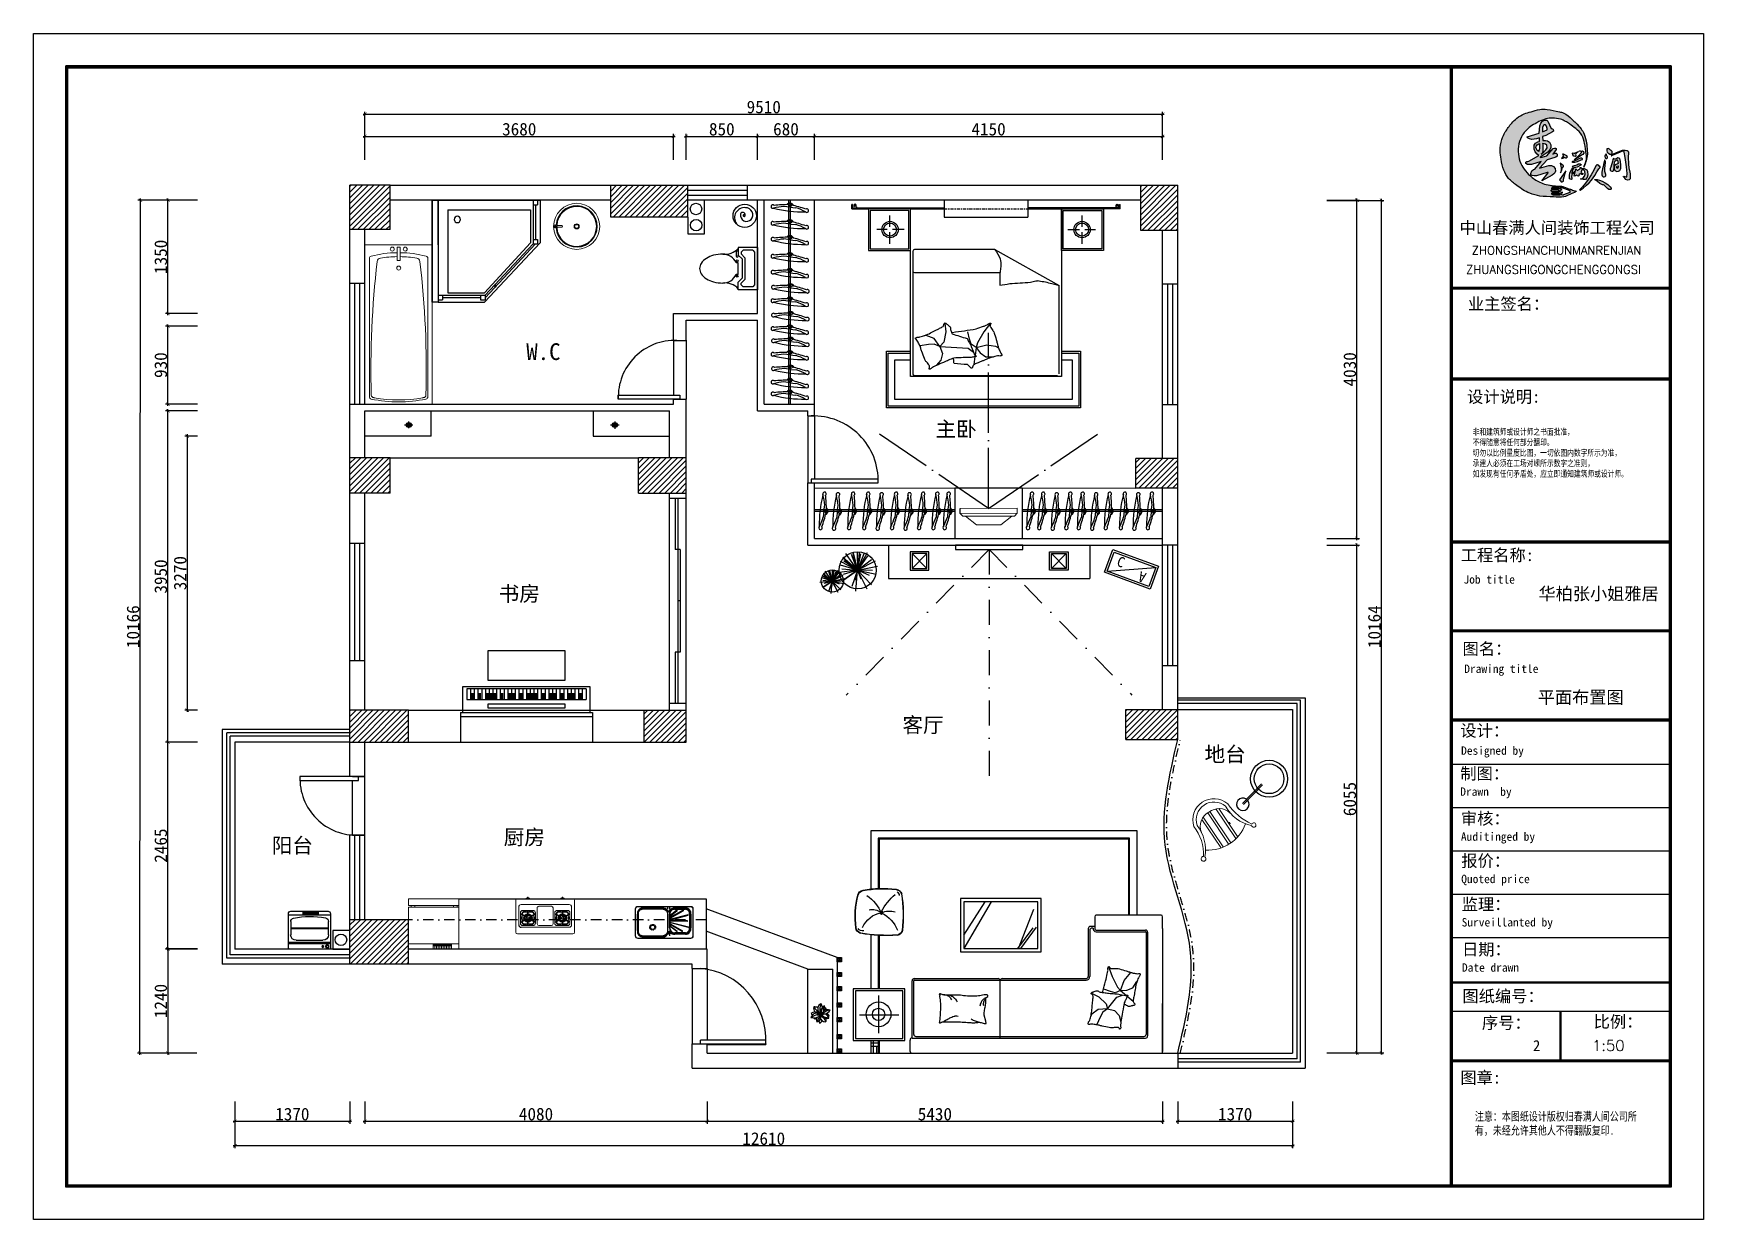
# Model space of a CAD drawing. Header units: millimetres. Extents: x 71641 to 191108, y -23091 to 29972.
# Drawn here: x 91552 to 111463, y -1139 to 13003 of the extents above; entities that cross this region are included whole.
import ezdxf

# ---------------------------------------------------------------- set-up
doc = ezdxf.new("R2010")
doc.units = ezdxf.units.MM
for name, pattern in [('ACAD_ISO04W100', [30, 24, -3, 0, -3]), ('DASHDOT2', [0.5, 0.25, -0.125, 0, -0.125]), ('DASHEDX2', [1.5, 1, -0.5])]:
    doc.linetypes.add(name, pattern=pattern)
for name, color, linetype in [('00', 1, 'Continuous'), ('3', 5, 'Continuous'), ('7', 7, 'Continuous'), ('FUR', 3, 'Continuous'), ('GREEN', 3, 'Continuous'), ('JIA', 4, 'Continuous'), ('LAYER1', 1, 'Continuous'), ('LAYER4', 4, 'Continuous'), ('ZHUWU', 80, 'Continuous'), ('家', 1, 'Continuous')]:
    doc.layers.add(name, color=color, linetype=linetype)
doc.layers.add('4', color=4, linetype='Continuous', lineweight=5)
doc.layers.add('5', color=5, linetype='Continuous', lineweight=20)
doc.styles.add('2121212', font='SIMFANG.TTF', dxfattribs={"height": 180})
doc.styles.add('50', font='SimSun.ttf', dxfattribs={"height": 150})
doc.styles.add('ATT', font='TXT')
doc.styles.add('ROMAND', font='romand.shx', dxfattribs={"height": 100})
doc.styles.get("Standard").update_dxf_attribs({"font": 'SimSun.ttf', "height": 150})
doc.styles.add('STYLE-50B', font='SimSun.ttf', dxfattribs={"width": 0.766, "height": 150})
doc.dimstyles.new('50', dxfattribs={"dimscale": 0, "dimtxt": 150, "dimasz": 40, "dimexe": 30, "dimexo": 30, "dimgap": 10, "dimtad": 1, "dimdec": 0, "dimzin": 4, "dimdsep": 46, "dimtxsty": '50', "dimblk": 'ARCHTICK', "dimcen": 40, "dimdle": 20, "dimclrd": 8, "dimclre": 8, "dimclrt": 2, "dimadec": 0, "dimazin": 0, "dimtfac": 1, "dimtdec": 0, "dimtmove": 2, "dimatfit": 3, "dimldrblk": 'DOT', "dimfxl": 0, "dimtolj": 1, "dimtzin": 0, "dimlwd": -1, "dimarcsym": 0})
pattern_1 = [(45, (4518.35, 31906.157), (-33.67596, 33.67596), [])]

msp = doc.modelspace()

# ---------------------------------------------------------------- texts
at = {"color": 8, "insert": (97427.9, 9308.6), "char_height": 200, "width": 1348.118, "attachment_point": 1}
msp.add_mtext('{\\f宋体|b0|i0|c134|p2;\\C2;W.C}', dxfattribs=at)
at = {"char_height": 180, "width": 1146.095, "attachment_point": 1}
for s, insert in [('{\\fSimSun|b0|i0|c134|p2;\\C2;主卧}', (102306.3, 8375.8, 0)), ('{\\fSimSun|b0|i0|c134|p2;\\C2;书房}', (97099.2, 6413.1, 0)), ('{\\f宋体|b0|i0|c134|p2;\\C2;客厅}', (101912.4, 4847.8)), ('{\\fSimSun|b0|i0|c134|p2;\\C2;地台}', (105514.5, 4499.1, 0)), ('{\\fSimSun|b0|i0|c134|p2;\\C2;阳台}', (94393.6, 3412.1)), ('{\\fSimSun|b0|i0|c134|p2;\\C2;厨房}', (97159.1, 3510.5))]:
    msp.add_mtext(s, dxfattribs=dict(at, insert=insert))
at = {"color": 8, "extrusion": (0, 0, -1), "insert": (104457.9, 6657.3), "char_height": 122.4, "width": 157.727, "attachment_point": 1, "text_direction": (0.946377, -0.323064, 0)}
msp.add_mtext('{\\f宋体|b0|i0|c134|p2;C}', dxfattribs=at)
at = {"color": 8, "insert": (104787.4, 6448.8), "char_height": 122.4, "width": 157.727, "attachment_point": 1, "rotation": 159.94633}
msp.add_mtext('{\\f宋体|b0|i0|c134|p2;A}', dxfattribs=at)
at = {"layer": '00', "color": 8, "lineweight": -2, "style": 'ROMAND'}
for s, p in [('ZHONGSHANCHUNMANRENJIAN', (108698.6, 10365.4)), ('ZHUANGSHIGONGCHENGGONGSI', (108632, 10136.7))]:
    msp.add_text(s, height=101.26, dxfattribs=at).set_placement(p)
at = {"layer": '00', "color": 8, "lineweight": -2, "attachment_point": 1, "style": '2121212'}
for s, insert, char_height, width in [('{\\f宋体|b0|i0|c134|p2;中山春满人间装饰工程公司}', (108553.7, 10757.2, 0), 142.12, 2652.368), ('{\\f宋体|b0|i0|c134|p2;业主签名：}', (108653, 9849.5, 0), 142.12, 2109.278), ('{\\f宋体|b0|i0|c134|p2;设计说明:}', (108643.7, 8741.8, 0), 142.12, 2109.278), ('{\\f宋体|b0|i0|c134|p2;工程名称:}', (108567.8, 6854.1, 0), 142.12, 2109.278), ('{\\f宋体|b0|i0|c134|p2;Job title}', (108601.4, 6543.4, 0), 100, 2109.278), ('{\\fSimSun|b0|i0|c134|p2;\\C2;华柏张小姐雅居}', (109495.5, 6397.9, 0), 150, 2109.278), ('{\\f宋体|b0|i0|c134|p2;图名：}', (108589, 5736.8, 0), 142.12, 2109.278), ('{\\f宋体|b0|i0|c134|p2;Drawing title}', (108610.2, 5477.9, 0), 100, 2109.278), ('{\\f宋体|b0|i0|c134|p2;\\C2;平面布置图}', (109486.7, 5163.3, 0), 150, 2109.278), ('{\\f宋体|b0|i0|c134|p2;设计：}', (108563.1, 4762.2, 0), 142.12, 2109.278), ('{\\f宋体|b0|i0|c134|p2;Designed by}', (108572.4, 4502.7, 0), 100, 2109.278), ('{\\f宋体|b0|i0|c134|p2;制图：\\P\\H0.7036x;Drawn  by}', (108562.7, 4250.6, 0), 142.12, 2109.278), ('{\\f宋体|b0|i0|c134|p2;审核：\\P\\H0.7036x;Auditinged by }', (108570, 3714.4, 0), 142.12, 2109.278), ('{\\f宋体|b0|i0|c134|p2;报价：\\P\\H0.7036x;Quoted price}', (108574.4, 3209.4, 0), 142.12, 2109.278), ('{\\f宋体|b0|i0|c134|p2;监理：\\P\\H0.7036x;Surveillanted by}', (108579, 2692.6, 0), 142.12, 2109.278), ('{\\f宋体|b0|i0|c134|p2;日期：\\P\\H0.7036x;Date drawn}', (108582.8, 2153.6, 0), 142.12, 2109.278), ('{\\f宋体|b0|i0|c134|p2;图纸编号：}', (108588.5, 1596.3, 0), 142.12, 2109.278), ('{\\f宋体|b0|i0|c134|p2;序号：}', (108820.2, 1277.9, 0), 142.12, 2109.278), ('{\\f宋体|b0|i0|c134|p2;比例：}', (110152.7, 1291.9, 0), 142.12, 2109.278), ('{\\C2;2}', (109429, 1000.5), 129.2, 697.333), ('{\\Fromand.shx;\\C2;1:50}', (110133.1, 1000.5), 129.2, 697.333), ('{\\f宋体|b0|i0|c134|p2;图章\\f宋体|b0|i0|c0|p2;:}', (108563.2, 625.4, 0), 142.12, 2109.278)]:
    msp.add_mtext(s, dxfattribs=dict(at, insert=insert, char_height=char_height, width=width))
at = {"layer": '家', "color": 8, "lineweight": -2, "width": 2109.278, "attachment_point": 1, "style": 'STYLE-50B'}
for s, insert, char_height in [('非和建筑师或设计师之书面批准，\\P不得随意将任何部分翻印。\\P切勿以比例量度比图，一切依图内数字所示为准，\\P承建人必须在工场对嵊所示数字之准则，\\P如发现有任何矛盾处，应立即通知建筑师或设计师。', (108710.5, 8290.6, 0), 75), ('注意：本图纸设计版权归春满人间公司所有，未经允许其他人不得翻版复印{\\f宋体|b0|i0|c0|p2;.}', (108736.4, 140.7, 0), 100)]:
    msp.add_mtext(s, dxfattribs=dict(at, insert=insert, char_height=char_height))

# ---------------------------------------------------------------- blocks, each defined once
blk = doc.blocks.new('errerer')
at = {"lineweight": -2}
h = blk.add_hatch(color=8, dxfattribs=at)
edge = h.paths.add_edge_path()
edge.add_spline(control_points=[(171486, 68737), (171467, 68746), (171423, 68767), (171344, 68819), (171262, 68901), (171214, 68977), (171196, 69017), (171195, 69019)], knot_values=[22078.908695, 22078.908695, 22078.908695, 22078.908695, 22412.037046, 22864.417059, 23573.352389, 24248.663515, 24278.339872, 24278.339872, 24278.339872, 24278.339872], degree=3, periodic=0)
edge.add_line((171195, 69019), (170931, 68989))
edge.add_spline(control_points=[(170931, 68989), (170936, 68965), (170956, 68897), (171020, 68790), (171154, 68684), (171300, 68586), (171426, 68553), (171480, 68546), (171485, 68545)], knot_values=[12526.980967, 12526.980967, 12526.980967, 12526.980967, 12912.76376, 13656.443057, 14467.926065, 15619.199217, 16432.672519, 16505.49519, 16505.49519, 16505.49519, 16505.49519], degree=3, periodic=0)
edge.add_line((171485, 68545), (171486, 68737))
edge = h.paths.add_edge_path()
edge.add_spline(control_points=[(171195, 69019), (171178, 69060), (171154, 69151), (171162, 69292), (171203, 69396), (171239, 69445), (171248, 69456)], knot_values=[24278.339872, 24278.339872, 24278.339872, 24278.339872, 24990.75798, 25753.853245, 26502.771788, 26725.483087, 26725.483087, 26725.483087, 26725.483087], degree=3, periodic=0)
edge.add_line((171248, 69456), (171073, 69595))
edge.add_spline(control_points=[(171073, 69595), (171071, 69593), (171034, 69552), (170977, 69477), (170916, 69344), (170894, 69209), (170912, 69085), (170924, 69017), (170931, 68989)], knot_values=[9052.726852, 9052.726852, 9052.726852, 9052.726852, 9101.944213, 9929.860353, 10544.164147, 11423.717054, 12065.484855, 12526.980967, 12526.980967, 12526.980967, 12526.980967], degree=3, periodic=0)
edge.add_line((170931, 68989), (171195, 69019))
edge = h.paths.add_edge_path()
edge.add_spline(control_points=[(171248, 69456), (171273, 69488), (171329, 69540), (171404, 69584), (171477, 69621), (171552, 69653), (171652, 69666), (171717, 69658), (171747, 69650)], knot_values=[26725.483087, 26725.483087, 26725.483087, 26725.483087, 27368.223838, 27920.784045, 28117.800611, 28678.884262, 29205.082751, 29708.300033, 29708.300033, 29708.300033, 29708.300033], degree=3, periodic=0)
edge.add_line((171747, 69650), (171772, 69746))
edge.add_spline(control_points=[(171772, 69746), (171764, 69748), (171697, 69763), (171598, 69788), (171458, 69792), (171352, 69753), (171238, 69725), (171145, 69670), (171094, 69619), (171073, 69595)], knot_values=[5035.937639, 5035.937639, 5035.937639, 5035.937639, 5168.823273, 6115.22021, 6678.484335, 7362.56903, 7901.570556, 8555.150084, 9052.726852, 9052.726852, 9052.726852, 9052.726852], degree=3, periodic=0)
edge.add_line((171073, 69595), (171248, 69456))
edge = h.paths.add_edge_path()
edge.add_spline(control_points=[(171747, 69650), (171753, 69649), (171784, 69640), (171834, 69619), (171906, 69571), (171987, 69510), (172082, 69425), (172112, 69287), (172131, 69183), (172137, 69111), (172135, 69068), (172130, 69039), (172090, 68942), (172100, 68962), (172113, 68990), (172134, 69050), (172154, 69142), (172143, 69228), (172137, 69326), (172112, 69422), (172056, 69519), (171992, 69586), (171911, 69662), (171845, 69725), (171785, 69743), (171772, 69746)], knot_values=[29708.300033, 29708.300033, 29708.300033, 29708.300033, 29797.016202, 30219.334531, 30576.066107, 31166.961224, 31854.609826, 32527.805429, 33346.145394, 33558.688985, 33686.826136, 33998.293275, 34349.980564, 34349.980564, 34349.980564, 34833.989407, 35367.457213, 35826.6748, 36215.832047, 36925.939156, 37388.482191, 37988.741176, 38391.375961, 39174.849041, 39385.918203, 39385.918203, 39385.918203, 39385.918203], degree=3, periodic=0)
edge.add_line((171772, 69746), (171747, 69650))
h = blk.add_hatch(color=8, dxfattribs=at)
h.paths.add_polyline_path([(171606, 69317), (171579, 69336), (171549, 69343), (171511, 69343), (171509, 69400), (171554, 69415), (171648, 69464), (171664, 69476), (171662, 69497), (171650, 69507), (171632, 69511), (171582, 69620), (171570, 69630), (171554, 69634), (171535, 69632), (171509, 69617), (171483, 69591), (171469, 69549), (171462, 69500), (171461, 69448), (171287, 69393), (171291, 69381), (171320, 69363), (171353, 69356), (171386, 69360), (171419, 69365), (171462, 69381), (171462, 69329), (171442, 69320), (171409, 69301), (171389, 69273), (171386, 69246), (171388, 69218), (171403, 69181), (171433, 69148), (171455, 69128), (171313, 69044), (171299, 69041), (171282, 69039), (171270, 69029), (171270, 69013), (171291, 68999), (171310, 68996), (171327, 68996), (171348, 68999), (171488, 69041), (171398, 68933), (171376, 68928), (171353, 68906), (171341, 68871), (171341, 68848), (171358, 68840), (171386, 68838), (171421, 68838), (171573, 68883), (171586, 68881), (171587, 68878), (171499, 68762), (171645, 68843), (171669, 68864), (171683, 68880), (171693, 68904), (171688, 68939), (171664, 68968), (171634, 68982), (171598, 68985), (171462, 68944), (171462, 68946), (171572, 69065), (171683, 69096), (171697, 69103), (171716, 69119), (171719, 69145), (171705, 69159), (171684, 69159), (171653, 69148), (171704, 69213), (171705, 69226), (171695, 69232), (171678, 69230), (171662, 69226), (171568, 69124), (171504, 69105), (171474, 69100), (171474, 69103), (171528, 69138), (171584, 69176), (171613, 69209), (171625, 69239), (171625, 69278)])
h.paths.add_polyline_path([(171570, 69272), (171572, 69235), (171554, 69209), (171525, 69181), (171507, 69166), (171501, 69157), (171487, 69148), (171507, 69166), (171509, 69169), (171511, 69192), (171513, 69301), (171513, 69299), (171549, 69291)], flags=16)
h.paths.add_polyline_path([(171462, 69233), (171461, 69209), (171455, 69192), (171454, 69185), (171433, 69199), (171421, 69218), (171414, 69239), (171417, 69258), (171431, 69278), (171457, 69292), (171464, 69298)], flags=16)
h.paths.add_polyline_path([(171507, 69464), (171506, 69492), (171509, 69528), (171520, 69559), (171533, 69565), (171551, 69565), (171565, 69547), (171572, 69514), (171573, 69493)], flags=16)
h = blk.add_hatch(color=8, dxfattribs=at)
h.paths.add_polyline_path([(172061, 69063), (172078, 69067), (172080, 69079), (172078, 69081), (172064, 69088), (172052, 69088), (172028, 69079), (171995, 69058), (171955, 69044), (171941, 69041), (171934, 69041), (171929, 69037), (171934, 69029), (171969, 69031), (172009, 69043)])
h.paths.add_polyline_path([(172021, 69121), (171960, 69065), (171973, 69069), (172066, 69133), (172084, 69140), (172099, 69159), (172096, 69185), (172075, 69195), (172044, 69191), (172037, 69187), (172066, 69185), (172066, 69169)])
h.paths.add_polyline_path([(171955, 69117), (171973, 69114), (171983, 69115), (171985, 69129), (171981, 69140), (171983, 69152), (171993, 69162), (172021, 69185), (171976, 69164), (171969, 69162), (171953, 69162), (171946, 69166), (171938, 69161), (171940, 69135)])
h.paths.add_polyline_path([(171834, 69133), (171809, 69145), (171792, 69145), (171802, 69128), (171804, 69119), (171780, 69084), (171799, 69088), (171818, 69105), (171835, 69093), (171849, 69093), (171861, 69102), (171863, 69109), (171855, 69122)])
h.paths.add_polyline_path([(171761, 69017), (171761, 69015), (171775, 68949), (171775, 68939), (171773, 68913), (171766, 68878), (171783, 68916), (171792, 68958), (171806, 68965), (171809, 68973), (171808, 68980)])
h.paths.add_polyline_path([(171750, 68779), (171764, 68762), (171775, 68750), (171790, 68748), (171808, 68760), (171808, 68786), (171841, 68907)])
h.paths.add_polyline_path([(172054, 68987), (172059, 68999), (172044, 69006), (172023, 69006), (171997, 68992), (171973, 68982), (171964, 68985), (171938, 68973), (171941, 68965), (171952, 68958), (171948, 68952), (171940, 68951), (171920, 68923), (171900, 68880), (171891, 68842), (171893, 68795), (171907, 68786), (171922, 68784), (171929, 68789), (171927, 68805), (171924, 68819), (171926, 68854), (171973, 68890), (171966, 68859), (171960, 68833), (171973, 68835), (171981, 68836), (171995, 68852), (172007, 68836), (172023, 68833), (172031, 68840), (172026, 68850), (172033, 68855), (172045, 68862), (172051, 68868), (172059, 68859), (172070, 68854), (172085, 68857), (172089, 68864), (172084, 68871), (172075, 68874), (172056, 68881), (172059, 68894), (172070, 68920), (172092, 68920), (172111, 68904), (172117, 68861), (172106, 68833), (172087, 68805), (172068, 68795), (172051, 68791), (172061, 68786), (172090, 68781), (172122, 68784), (172144, 68810), (172155, 68847), (172151, 68902), (172139, 68921), (172120, 68933), (172104, 68939), (172071, 68939), (172066, 68947), (172054, 68956), (172044, 68954), (172044, 68949), (172044, 68935), (172004, 68914), (172000, 68923), (171985, 68935), (171979, 68930), (171979, 68923), (171979, 68906), (171945, 68883), (171927, 68866), (171929, 68878), (171934, 68913), (171950, 68942), (171964, 68952), (172005, 68959)])
h = blk.add_hatch(color=8, dxfattribs=at)
h.paths.add_polyline_path([(172162, 68785), (172122, 68729), (172077, 68677), (172041, 68639), (172038, 68637), (172035, 68633), (172044, 68632), (172059, 68639), (172090, 68659), (172137, 68700), (172173, 68736), (172207, 68776), (172255, 68842), (172283, 68893), (172312, 68934), (172334, 68954), (172332, 68960), (172306, 68986), (172298, 68989), (172294, 68992), (172285, 68992), (172278, 68987), (172272, 68979), (172243, 68917), (172204, 68848)])
h.paths.add_polyline_path([(172323, 68773), (172289, 68781), (172267, 68785), (172252, 68785), (172252, 68782), (172255, 68779), (172287, 68757), (172328, 68728), (172366, 68708), (172378, 68706), (172388, 68701), (172410, 68684), (172439, 68654), (172456, 68639), (172471, 68638), (172480, 68639), (172490, 68647), (172491, 68660), (172476, 68680), (172440, 68713), (172405, 68737), (172363, 68759)])
h.paths.add_polyline_path([(172358, 68852), (172363, 68835), (172374, 68822), (172387, 68821), (172402, 68827), (172411, 68837), (172411, 68853), (172401, 68898), (172398, 68938), (172405, 68988), (172409, 69021), (172409, 69037), (172405, 69052), (172401, 69060), (172397, 69063), (172393, 69061), (172385, 69024), (172374, 68967), (172366, 68935), (172358, 68890)])
h.paths.add_polyline_path([(172438, 69106), (172432, 69115), (172422, 69126), (172423, 69136), (172421, 69142), (172417, 69146), (172411, 69143), (172409, 69138), (172404, 69131), (172399, 69116), (172403, 69095), (172414, 69083), (172428, 69082), (172439, 69091)])
h.paths.add_polyline_path([(172436, 69171), (172449, 69153), (172470, 69142), (172485, 69140), (172497, 69145), (172501, 69158), (172501, 69179), (172497, 69187), (172487, 69201), (172473, 69208), (172463, 69220), (172451, 69229), (172441, 69230), (172441, 69228), (172434, 69229), (172431, 69222), (172430, 69199)])
h.paths.add_polyline_path([(172691, 69100), (172709, 68966), (172716, 68868), (172715, 68822), (172706, 68819), (172683, 68828), (172669, 68829), (172660, 68827), (172685, 68804), (172701, 68785), (172724, 68773), (172747, 68777), (172759, 68794), (172762, 68834), (172761, 68864), (172757, 68888), (172743, 68951), (172738, 69002), (172733, 69108), (172736, 69158), (172736, 69179), (172731, 69189), (172718, 69198), (172691, 69203), (172652, 69201), (172589, 69180), (172525, 69149), (172499, 69133), (172492, 69125), (172504, 69126), (172526, 69134), (172652, 69187), (172663, 69188), (172669, 69188), (172676, 69173)])
h.paths.add_polyline_path([(172535, 69034), (172543, 69045), (172561, 69061), (172570, 69065), (172577, 69065), (172582, 69059), (172586, 69034), (172588, 69013), (172559, 68999), (172538, 68982), (172533, 68967), (172533, 68938), (172544, 68911), (172569, 68899), (172593, 68901), (172614, 68914), (172629, 68940), (172628, 68992), (172625, 69042), (172613, 69082), (172601, 69090), (172586, 69091), (172569, 69085), (172549, 69075), (172537, 69068), (172532, 69078), (172527, 69083), (172520, 69081), (172518, 69078), (172515, 69069), (172510, 69043), (172485, 68960), (172477, 68940), (172475, 68925), (172477, 68915), (172485, 68905), (172500, 68902), (172514, 68902), (172523, 68909), (172528, 68925), (172530, 68952), (172533, 68979)])
h.paths.add_polyline_path([(172572, 68974), (172566, 68963), (172569, 68950), (172574, 68940), (172581, 68942), (172587, 68952), (172589, 68966), (172588, 68981)], flags=17)
h = blk.add_hatch(color=8, dxfattribs=at)
edge = h.paths.add_edge_path()
edge.add_spline(control_points=[(171485, 68545), (171544, 68538), (171652, 68538), (171834, 68520), (171921, 68585), (171998, 68614), (171942, 68630), (171917, 68640), (171857, 68661), (171820, 68678), (171780, 68688), (171733, 68687), (171673, 68691), (171598, 68700), (171536, 68717), (171495, 68733), (171486, 68737)], knot_values=[16505.49519, 16505.49519, 16505.49519, 16505.49519, 17462.307767, 18254.424733, 19263.770823, 19286.294409, 19393.463502, 19769.722666, 20039.931175, 20323.71298, 20426.202415, 20700.644692, 21064.187457, 21384.09699, 21917.120996, 22078.908695, 22078.908695, 22078.908695, 22078.908695], degree=3, periodic=0)
edge.add_line((171486, 68737), (171485, 68545))
h.paths.add_polyline_path([(171633, 68620), (171632, 68631), (171638, 68636), (171744, 68632), (171743, 68629), (171742, 68621), (171742, 68617), (171746, 68606), (171636, 68610)], flags=16)
h.paths.add_polyline_path([(171640, 68590), (171751, 68587), (171751, 68582), (171750, 68578), (171751, 68573), (171753, 68569), (171756, 68565), (171760, 68562), (171658, 68565, -0.485719)], flags=16)
h.paths.add_polyline_path([(171641, 68650, -0.499354), (171660, 68674), (171745, 68674), (171746, 68674), (171746, 68674), (171742, 68670), (171738, 68667), (171737, 68655), (171738, 68648, -0.17168), (171737, 68648)], flags=16)
h.paths.add_polyline_path([(171753, 68653), (171754, 68661), (171759, 68666), (171765, 68670), (171774, 68671), (171783, 68671), (171786, 68671), (171900, 68627), (171900, 68598), (171808, 68562), (171801, 68560), (171797, 68560), (171785, 68562), (171776, 68568), (171771, 68577), (171773, 68585), (171780, 68590), (171798, 68595), (171771, 68604), (171763, 68609), (171759, 68617), (171761, 68625), (171767, 68629), (171779, 68634), (171790, 68639), (171758, 68648)], flags=16)
at = {"color": 8, "lineweight": -2}
for points in [[(171287, 69393), (171461, 69448), (171462, 69500), (171469, 69549), (171483, 69591), (171509, 69617), (171535, 69632), (171554, 69634), (171570, 69630), (171582, 69620), (171632, 69511), (171650, 69507), (171662, 69497), (171664, 69476), (171648, 69464), (171554, 69415), (171509, 69400), (171511, 69343), (171549, 69343), (171579, 69336), (171606, 69317), (171625, 69278), (171625, 69239), (171613, 69209), (171584, 69176), (171528, 69138), (171474, 69103), (171474, 69100), (171504, 69105), (171568, 69124), (171662, 69226), (171678, 69230), (171695, 69232), (171705, 69226), (171704, 69213), (171653, 69148), (171684, 69159), (171705, 69159), (171719, 69145), (171716, 69119), (171697, 69103), (171683, 69096), (171572, 69065), (171462, 68946), (171462, 68944), (171598, 68985), (171634, 68982), (171664, 68968), (171688, 68939), (171693, 68904), (171683, 68880), (171669, 68864), (171645, 68843), (171499, 68762), (171587, 68878), (171586, 68881), (171573, 68883), (171421, 68838), (171386, 68838), (171358, 68840), (171341, 68848), (171341, 68871), (171353, 68906), (171376, 68928), (171398, 68933), (171488, 69041), (171348, 68999), (171327, 68996), (171310, 68996), (171291, 68999), (171270, 69013), (171270, 69029), (171282, 69039), (171299, 69041), (171313, 69044), (171455, 69128), (171433, 69148), (171403, 69181), (171388, 69218), (171386, 69246), (171389, 69273), (171409, 69301), (171442, 69320), (171462, 69329), (171462, 69381), (171419, 69365), (171386, 69360), (171353, 69356), (171320, 69363), (171291, 69381)], [(171507, 69464), (171573, 69493), (171572, 69514), (171565, 69547), (171551, 69565), (171533, 69565), (171520, 69559), (171509, 69528), (171506, 69492)], [(171464, 69298), (171462, 69233), (171461, 69209), (171455, 69192), (171454, 69185), (171433, 69199), (171421, 69218), (171414, 69239), (171417, 69258), (171431, 69278), (171457, 69292)], [(171513, 69301), (171511, 69192), (171509, 69169), (171501, 69157), (171487, 69148), (171525, 69181), (171554, 69209), (171572, 69235), (171570, 69272), (171549, 69291), (171513, 69299)], [(171792, 69145), (171802, 69128), (171804, 69119), (171780, 69084), (171799, 69088), (171818, 69105), (171835, 69093), (171849, 69093), (171861, 69102), (171863, 69109), (171855, 69122), (171834, 69133), (171809, 69145)], [(172078, 69081), (172064, 69088), (172052, 69088), (172028, 69079), (171995, 69058), (171955, 69044), (171941, 69041), (171934, 69041), (171929, 69037), (171934, 69029), (171969, 69031), (172009, 69043), (172061, 69063), (172078, 69067), (172080, 69079)], [(172021, 69185), (171993, 69162), (171983, 69152), (171981, 69140), (171985, 69129), (171983, 69115), (171973, 69114), (171955, 69117), (171940, 69135), (171938, 69161), (171946, 69166), (171953, 69162), (171969, 69162), (171976, 69164)], [(172037, 69190), (172075, 69195), (172096, 69185), (172099, 69159), (172084, 69140), (172066, 69133), (171973, 69069), (171960, 69065), (172021, 69121), (172066, 69169), (172066, 69181), (172063, 69185), (172037, 69187), (172045, 69192)], [(172393, 69061), (172385, 69024), (172374, 68967), (172366, 68935), (172358, 68890), (172358, 68852), (172363, 68835), (172374, 68822), (172387, 68821), (172402, 68827), (172411, 68837), (172411, 68853), (172401, 68898), (172398, 68938), (172405, 68988), (172409, 69021), (172409, 69037), (172405, 69052), (172401, 69060), (172397, 69063)], [(172411, 69145), (172409, 69138), (172404, 69131), (172399, 69116), (172403, 69095), (172414, 69083), (172428, 69082), (172439, 69091), (172438, 69106), (172432, 69115), (172422, 69126), (172423, 69136), (172421, 69142), (172417, 69146), (172412, 69144)], [(172441, 69230), (172451, 69229), (172463, 69220), (172473, 69208), (172487, 69201), (172497, 69187), (172501, 69179), (172501, 69158), (172497, 69145), (172485, 69140), (172470, 69142), (172449, 69153), (172436, 69171), (172430, 69199), (172431, 69222), (172434, 69229), (172441, 69228)], [(172520, 69081), (172518, 69078), (172515, 69069), (172510, 69043), (172485, 68960), (172477, 68940), (172475, 68925), (172477, 68915), (172485, 68905), (172500, 68902), (172514, 68902), (172523, 68909), (172528, 68925), (172530, 68952), (172533, 68979), (172535, 69034), (172543, 69045), (172561, 69061), (172570, 69065), (172577, 69065), (172582, 69059), (172586, 69034), (172588, 69013), (172559, 68999), (172538, 68982), (172533, 68967), (172533, 68938), (172544, 68911), (172569, 68899), (172593, 68901), (172614, 68914), (172629, 68940), (172628, 68992), (172625, 69042), (172613, 69082), (172601, 69090), (172586, 69091), (172569, 69085), (172549, 69075), (172537, 69068), (172532, 69078), (172527, 69083)], [(172492, 69124), (172499, 69133), (172525, 69149), (172589, 69180), (172652, 69201), (172691, 69203), (172718, 69198), (172731, 69189), (172736, 69179), (172736, 69158), (172733, 69108), (172738, 69002), (172743, 68951), (172757, 68888), (172761, 68864), (172762, 68834), (172759, 68794), (172747, 68777), (172724, 68773), (172701, 68785), (172685, 68804), (172660, 68827), (172669, 68829), (172683, 68828), (172706, 68819), (172715, 68822), (172716, 68868), (172709, 68966), (172691, 69100), (172676, 69173), (172669, 69188), (172663, 69188), (172652, 69187), (172526, 69134), (172504, 69126), (172491, 69124)], [(171841, 68907), (171750, 68779), (171764, 68762), (171775, 68750), (171790, 68748), (171808, 68760), (171808, 68786)], [(171761, 69015), (171775, 68949), (171775, 68939), (171773, 68913), (171766, 68878), (171783, 68916), (171792, 68958), (171806, 68965), (171809, 68973), (171808, 68980), (171761, 69017)], [(172051, 68791), (172068, 68795), (172087, 68805), (172106, 68833), (172117, 68861), (172111, 68904), (172092, 68920), (172070, 68920), (172059, 68894), (172056, 68881), (172075, 68874), (172084, 68871), (172089, 68864), (172085, 68857), (172070, 68854), (172059, 68859), (172051, 68868), (172045, 68862), (172033, 68855), (172026, 68850), (172031, 68840), (172023, 68833), (172007, 68836), (171995, 68852), (171981, 68836), (171973, 68835), (171960, 68833), (171966, 68859), (171973, 68890), (171926, 68854), (171924, 68819), (171927, 68805), (171929, 68789), (171922, 68784), (171907, 68786), (171893, 68795), (171891, 68842), (171900, 68880), (171920, 68923), (171940, 68951), (171948, 68952), (171952, 68958), (171941, 68965), (171938, 68973), (171964, 68985), (171973, 68982), (171997, 68992), (172023, 69006), (172044, 69006), (172059, 68999), (172054, 68987), (172005, 68959), (171964, 68952), (171950, 68942), (171934, 68913), (171929, 68878), (171927, 68866), (171945, 68883), (171979, 68906), (171979, 68923), (171979, 68930), (171985, 68935), (172000, 68923), (172004, 68914), (172044, 68935), (172044, 68949), (172044, 68954), (172054, 68956), (172066, 68947), (172071, 68939), (172104, 68939), (172120, 68933), (172139, 68921), (172151, 68902), (172155, 68847), (172144, 68810), (172122, 68784), (172090, 68781), (172061, 68786)], [(172330, 68962), (172306, 68986), (172298, 68989), (172294, 68992), (172285, 68992), (172278, 68987), (172272, 68979), (172243, 68917), (172204, 68848), (172162, 68785), (172122, 68729), (172077, 68677), (172041, 68639), (172038, 68637), (172035, 68633), (172044, 68632), (172059, 68639), (172090, 68659), (172137, 68700), (172173, 68736), (172207, 68776), (172255, 68842), (172283, 68893), (172312, 68934), (172334, 68954), (172331, 68964), (172315, 68978)], [(172588, 68981), (172589, 68966), (172587, 68952), (172581, 68942), (172574, 68940), (172569, 68950), (172566, 68963), (172572, 68974), (172588, 68981)], [(171744, 68632), (171743, 68625), (171742, 68617), (171746, 68606), (171636, 68610), (171633, 68620), (171632, 68631), (171638, 68636)], [(171744, 68632), (171638, 68636), (171635, 68633), (171632, 68631), (171632, 68623), (171634, 68615), (171636, 68610), (171746, 68606), (171744, 68611), (171742, 68617), (171742, 68621), (171743, 68629)], [(171751, 68587), (171640, 68590), (171639, 68584), (171640, 68579), (171643, 68573), (171648, 68569), (171654, 68566), (171760, 68562), (171756, 68565), (171753, 68569), (171751, 68573), (171750, 68578), (171751, 68582), (171751, 68587)], [(171746, 68674), (171742, 68670), (171738, 68667), (171737, 68661), (171737, 68655), (171738, 68648), (171641, 68650), (171641, 68655), (171642, 68661), (171645, 68667), (171652, 68672), (171660, 68674)], [(171900, 68627), (171900, 68598), (171808, 68562), (171801, 68560), (171797, 68560), (171785, 68562), (171776, 68568), (171771, 68577), (171773, 68585), (171780, 68590), (171798, 68595), (171771, 68604), (171763, 68609), (171759, 68617), (171761, 68625), (171767, 68629), (171779, 68634), (171790, 68639), (171758, 68648), (171753, 68653), (171754, 68661), (171759, 68666), (171765, 68670), (171774, 68671), (171783, 68671), (171786, 68671), (171900, 68627)], [(172252, 68785), (172267, 68785), (172289, 68781), (172323, 68773), (172363, 68759), (172405, 68737), (172440, 68713), (172476, 68680), (172491, 68660), (172490, 68647), (172480, 68639), (172471, 68638), (172456, 68639), (172439, 68654), (172410, 68684), (172388, 68701), (172378, 68706), (172366, 68708), (172328, 68728), (172287, 68757), (172255, 68779), (172252, 68782)]]:
    blk.add_lwpolyline(points, close=True, dxfattribs=at)
for points in [[(171760, 68562), (171658, 68565, -0.485719), (171640, 68590), (171751, 68587), (171750, 68578), (171753, 68569)], [(171746, 68674), (171660, 68674, 0.499354), (171641, 68650), (171737, 68648, 0.17168), (171738, 68648), (171737, 68655), (171738, 68667), (171746, 68674)]]:
    blk.add_lwpolyline(points, format="xyb", close=True, dxfattribs=at)
at = {"color": 8, "lineweight": -2, "start_tangent": (0.425577, 0.904922), "end_tangent": (0.425577, 0.904922)}
blk.add_spline([(172100, 68962), (172131, 69048), (172149, 69146), (172144, 69233), (172137, 69305), (172102, 69434), (172058, 69509), (171983, 69594), (171928, 69646), (171810, 69734), (171748, 69752), (171573, 69786), (171467, 69786), (171343, 69753), (171246, 69722), (171140, 69660), (171067, 69588), (170975, 69463), (170927, 69357), (170901, 69194), (170914, 69074), (170952, 68919), (171023, 68799), (171138, 68699), (171324, 68587), (171471, 68547), (171664, 68534), (171813, 68536), (171988, 68610), (171992, 68612), (171974, 68621), (171907, 68643), (171859, 68661), (171809, 68680), (171791, 68685), (171739, 68688), (171671, 68692), (171611, 68700), (171514, 68726), (171430, 68765), (171359, 68812), (171264, 68906), (171198, 69014), (171162, 69148), (171170, 69292), (171223, 69422), (171335, 69540), (171424, 69594), (171457, 69611), (171555, 69649), (171653, 69662), (171764, 69646), (171837, 69615), (171893, 69579), (171982, 69512), (172071, 69418), (172109, 69297), (172134, 69145), (172137, 69105), (172136, 69081), (172122, 69024), (172100, 68962)], degree=3, dxfattribs=at)
blk = doc.blocks.new('_ARCHTICK')
at = {"color": 0, "linetype": 'ByBlock', "const_width": 0.15}
blk.add_lwpolyline([(-0.5, -0.5), (0.5, 0.5)], dxfattribs=at)
blk = doc.blocks.new('*D36')
at = {"color": 8, "lineweight": -2}
for p, q in [((93954, 270), (93954, -289)), ((106564, 270), (106564, -289))]:
    blk.add_line(p, q, dxfattribs=at)
at = {"color": 8}
blk.add_line((106584, -259), (93934, -259), dxfattribs=at)
at = {"layer": 'Defpoints', "color": 0}
for p in [(93954, 300), (106564, 300), (93954, -259)]:
    blk.add_point(p, dxfattribs=at)
at = {"color": 8, "xscale": 40, "yscale": 40, "zscale": 40}
for p, rotation in [((93954, -259), 179.9999999999972), ((106564, -259), 359.9999999999972)]:
    blk.add_blockref('_ARCHTICK', p, dxfattribs=dict(at, rotation=rotation))
at = {"color": 2, "insert": (100259, -174), "char_height": 150, "attachment_point": 5, "style": '50'}
blk.add_mtext('\\A1;12610', dxfattribs=at)
blk = doc.blocks.new('_Dot')
at = {"color": 0, "linetype": 'ByBlock', "lineweight": -2}
blk.add_line((-0.5, 0), (-1, 0), dxfattribs=at)
at = {"color": 0, "linetype": 'ByBlock', "const_width": 0.5}
blk.add_lwpolyline([(-0.25, 0, 1), (0.25, 0, 1)], format="xyb", close=True, dxfattribs=at)
blk = doc.blocks.new('DOT')
at = {"color": 0, "linetype": 'ByBlock'}
blk.add_line((-0.5, 0), (-1, 0), dxfattribs=at)
at = {"color": 0, "linetype": 'ByBlock', "const_width": 0.5}
blk.add_lwpolyline([(-0.25, 0, 1), (0.25, 0, 1)], format="xyb", close=True, dxfattribs=at)
blk = doc.blocks.new('*D35')
at = {"color": 8, "lineweight": -2}
for p, q in [((105194, 270), (105194, 3)), ((106564, 270), (106564, 3))]:
    blk.add_line(p, q, dxfattribs=at)
at = {"color": 8}
blk.add_line((105174, 33), (106584, 33), dxfattribs=at)
at = {"layer": 'Defpoints', "color": 0}
for p in [(105194, 300), (106564, 300), (106564, 33)]:
    blk.add_point(p, dxfattribs=at)
at = {"color": 8, "xscale": 40, "yscale": 40, "zscale": 40, "rotation": 180}
blk.add_blockref('_ARCHTICK', (105194, 33), dxfattribs=at)
at = {"color": 8, "xscale": 40, "yscale": 40, "zscale": 40}
blk.add_blockref('_ARCHTICK', (106564, 33), dxfattribs=at)
at = {"color": 2, "insert": (105879, 118), "char_height": 150, "attachment_point": 5, "style": '50'}
blk.add_mtext('\\A1;1370', dxfattribs=at)
blk = doc.blocks.new('*D32')
at = {"color": 8, "lineweight": -2}
for p, q in [((95504, 270), (95504, 3)), ((99584, 270), (99584, 3))]:
    blk.add_line(p, q, dxfattribs=at)
at = {"color": 8}
blk.add_line((95484, 33), (99604, 33), dxfattribs=at)
at = {"layer": 'Defpoints', "color": 0}
for p in [(95504, 300), (99584, 300), (99584, 33)]:
    blk.add_point(p, dxfattribs=at)
at = {"color": 8, "xscale": 40, "yscale": 40, "zscale": 40, "rotation": 180}
blk.add_blockref('_ARCHTICK', (95504, 33), dxfattribs=at)
at = {"color": 8, "xscale": 40, "yscale": 40, "zscale": 40}
blk.add_blockref('_ARCHTICK', (99584, 33), dxfattribs=at)
at = {"color": 2, "insert": (97544, 118), "char_height": 150, "attachment_point": 5, "style": '50'}
blk.add_mtext('\\A1;4080', dxfattribs=at)
blk = doc.blocks.new('*D33')
at = {"color": 8, "lineweight": -2}
for p, q in [((93954, 270), (93954, 3)), ((95324, 270), (95324, 3))]:
    blk.add_line(p, q, dxfattribs=at)
at = {"color": 8}
blk.add_line((93934, 33), (95344, 33), dxfattribs=at)
at = {"layer": 'Defpoints', "color": 0}
for p in [(93954, 300), (95324, 300), (95324, 33)]:
    blk.add_point(p, dxfattribs=at)
at = {"color": 8, "xscale": 40, "yscale": 40, "zscale": 40, "rotation": 180}
blk.add_blockref('_ARCHTICK', (93954, 33), dxfattribs=at)
at = {"color": 8, "xscale": 40, "yscale": 40, "zscale": 40}
blk.add_blockref('_ARCHTICK', (95324, 33), dxfattribs=at)
at = {"color": 2, "insert": (94639, 118), "char_height": 150, "attachment_point": 5, "style": '50'}
blk.add_mtext('\\A1;1370', dxfattribs=at)
blk = doc.blocks.new('*D34')
at = {"color": 8, "lineweight": -2}
for p, q in [((99584, 270), (99584, 3)), ((105014, 270), (105014, 3))]:
    blk.add_line(p, q, dxfattribs=at)
at = {"color": 8}
blk.add_line((99564, 33), (105034, 33), dxfattribs=at)
at = {"layer": 'Defpoints', "color": 0}
for p in [(99584, 300), (105014, 300), (105014, 33)]:
    blk.add_point(p, dxfattribs=at)
at = {"color": 8, "xscale": 40, "yscale": 40, "zscale": 40, "rotation": 180}
blk.add_blockref('_ARCHTICK', (99584, 33), dxfattribs=at)
at = {"color": 8, "xscale": 40, "yscale": 40, "zscale": 40}
blk.add_blockref('_ARCHTICK', (105014, 33), dxfattribs=at)
at = {"color": 2, "insert": (102299, 118), "char_height": 150, "attachment_point": 5, "style": '50'}
blk.add_mtext('\\A1;5430', dxfattribs=at)
blk = doc.blocks.new('A$C0D69653C')
at = {"layer": 'FUR', "color": 4}
for radius in [12.2, 3.77]:
    blk.add_circle((176, 190), radius, dxfattribs=at)
at = {"layer": 'FUR', "color": 3}
for centre, radius, start, end in [((1150, 171), 1157, 171.2396, 186.5059), ((59, 329), 56.3, 97.0341, 161.4172), ((165, -524), 916, 79.6854, 97.0341), ((319, 321), 56.3, 15.0061, 79.6854), ((-288, 159), 684, 351.8884, 15.0061), ((54, 55), 56.3, 196.3282, 258.7223), ((125, 1334), 1336, 266.4831, 279.7211), ((334, 70), 56.3, 287.4819, 351.8884)]:
    blk.add_arc(centre, radius, start, end, dxfattribs=at)
at = {"layer": 'FUR', "color": 4}
for centre, radius, start, end in [((1150, 171), 1155, 171.251, 186.4944), ((59, 329), 53.7, 97.0341, 161.1763), ((60, 335), 32.1, 117.8474, 186.3309), ((165, -524), 913, 79.6854, 97.0341), ((-339, -99), 595, 30.0346, 47.7976), ((510, 36), 366, 125.5637, 156.2134), ((319, 321), 53.7, 15.0061, 79.6854), ((-288, 159), 681, 351.8884, 15.0061), ((292, -55), 269, 116.7287, 158.763), ((110, 16), 186, 69.4252, 105.5229), ((136, -21), 215, 23.5826, 79.3059), ((-131, 79), 326, 19.298, 19.3441), ((249, 101), 115, 75.0652, 127.267), ((54, 55), 53.7, 196.5691, 258.5322), ((125, 1334), 1334, 266.4909, 279.7132), ((334, 79), 42, 252.5001, 329.55), ((334, 70), 53.7, 287.672, 351.8884)]:
    blk.add_arc(centre, radius, start, end, dxfattribs=at)
blk = doc.blocks.new('117')
at = {"color": 191, "linetype": 'ByBlock'}
for p, q in [((-36008, 53407), (-37583, 53407)), ((-37583, 53052), (-37583, 53407)), ((-36008, 53052), (-36008, 53407)), ((-37557, 53052), (-37557, 52747)), ((-36033, 52747), (-36033, 53052)), ((-37557, 52747), (-36033, 52747))]:
    blk.add_line(p, q, dxfattribs=at)
at = {"color": 8, "linetype": 'ByBlock'}
for p, q in [((-36008, 53103), (-37583, 53103)), ((-36008, 53052), (-37583, 53052)), ((-37252, 53001), (-36338, 53001)), ((-37252, 52950), (-37252, 53001)), ((-36338, 53001), (-36338, 52950)), ((-36084, 52899), (-37506, 52899)), ((-37506, 52772), (-37506, 52899)), ((-37506, 52772), (-36084, 52772)), ((-37462, 52772), (-37462, 52899)), ((-37418, 52772), (-37418, 52899)), ((-37373, 52772), (-37373, 52899)), ((-37329, 52772), (-37329, 52899)), ((-37284, 52772), (-37284, 52899)), ((-36338, 52950), (-37252, 52950)), ((-37240, 52772), (-37240, 52899)), ((-37195, 52772), (-37195, 52899)), ((-37151, 52772), (-37151, 52899)), ((-37106, 52772), (-37106, 52899)), ((-37062, 52772), (-37062, 52899)), ((-37017, 52772), (-37017, 52899)), ((-36973, 52772), (-36973, 52899)), ((-36929, 52772), (-36929, 52899)), ((-36884, 52772), (-36884, 52899)), ((-36840, 52772), (-36840, 52899)), ((-36795, 52772), (-36795, 52899)), ((-36751, 52772), (-36751, 52899)), ((-36706, 52772), (-36706, 52899)), ((-36662, 52772), (-36662, 52899)), ((-36617, 52772), (-36617, 52899)), ((-36573, 52772), (-36573, 52899)), ((-36529, 52772), (-36529, 52899)), ((-36484, 52772), (-36484, 52899)), ((-36440, 52772), (-36440, 52899)), ((-36395, 52772), (-36395, 52899)), ((-36351, 52772), (-36351, 52899)), ((-36306, 52772), (-36306, 52899)), ((-36262, 52772), (-36262, 52899)), ((-36217, 52772), (-36217, 52899)), ((-36173, 52772), (-36173, 52899)), ((-36128, 52772), (-36128, 52899)), ((-36084, 52772), (-36084, 52899))]:
    blk.add_line(p, q, dxfattribs=at)
at = {"color": 191, "linetype": 'ByBlock', "const_width": 38.1}
for points in [[(-37437, 52899), (-37437, 52823)], [(-37354, 52899), (-37354, 52823)], [(-37303, 52899), (-37303, 52823)], [(-37221, 52899), (-37221, 52823)], [(-37132, 52899), (-37132, 52823)], [(-37081, 52899), (-37081, 52823)], [(-36998, 52899), (-36998, 52823)], [(-36903, 52899), (-36903, 52823)], [(-36859, 52899), (-36859, 52823)], [(-36814, 52899), (-36814, 52823)], [(-36732, 52899), (-36732, 52823)], [(-36643, 52899), (-36643, 52823)], [(-36592, 52899), (-36592, 52823)], [(-36503, 52899), (-36503, 52823)], [(-36421, 52899), (-36421, 52823)], [(-36370, 52899), (-36370, 52823)], [(-36325, 52899), (-36325, 52823)], [(-36236, 52899), (-36236, 52823)], [(-36148, 52899), (-36148, 52823)]]:
    blk.add_lwpolyline(points, dxfattribs=at)
at = {"color": 191, "linetype": 'ByBlock'}
blk.add_lwpolyline([(-37252, 52671), (-36338, 52671), (-36338, 52315), (-37252, 52315)], close=True, dxfattribs=at)
blk = doc.blocks.new('XIYIJI')
at = {"color": 6}
for p, q in [((250, -62), (-250, -62)), ((-250, -83), (250, -83)), ((-223, -327), (-223, -170)), ((-158, -104), (161, -104)), ((227, -170), (227, -329)), ((250, -404), (-250, -404))]:
    blk.add_line(p, q, dxfattribs=at)
at = {"color": 3}
for p, q in [((-223, -244), (227, -244)), ((227, -248), (-223, -248))]:
    blk.add_line(p, q, dxfattribs=at)
at = {"color": 6}
for points in [[(-250, -11), (-250, -422, 0.414214), (-222, -450), (222, -450, 0.414214), (250, -422), (250, -11, 0.414214), (239, 0), (-239, 0, 0.414214)], [(-73, -410), (101, -410, -0.414214), (108, -417), (108, -434, -0.414214), (101, -441), (-73, -441, -0.414214), (-80, -434), (-80, -417, -0.414214)]]:
    blk.add_lwpolyline(points, format="xyb", close=True, dxfattribs=at)
at = {"color": 3}
for points in [[(-44, -417), (74, -417), (74, -423), (-44, -423)], [(-44, -427), (74, -427), (74, -434), (-44, -434)]]:
    blk.add_lwpolyline(points, close=True, dxfattribs=at)
at = {"color": 6}
for centre in [(159, -31), (-62, -425), (91, -425)]:
    blk.add_circle(centre, 10.6, dxfattribs=at)
at = {"color": 3}
for centre, radius in [((159, -31), 9.11), ((213, -31), 15.1), ((213, -31), 13.9), ((-62, -425), 9.11), ((91, -425), 9.11)]:
    blk.add_circle(centre, radius, dxfattribs=at)
at = {"color": 6}
for centre, radius, start, end in [((-158, -170), 65.7, 90, 180), ((161, -170), 65.7, 0, 90), ((213, -31), 21.2, 158.9439, 168.0707), ((191, -31), 3.94, 281.6426, 75.372), ((213, -31), 21.2, 188.9439, 198.0707), ((195, -20), 3.94, 251.6426, 45.372), ((194, -42), 3.94, 311.6426, 105.372), ((213, -31), 21.2, 128.9439, 138.0707), ((213, -31), 21.2, 218.9439, 228.0707), ((202, -50), 3.94, 341.6426, 135.372), ((203, -12), 3.94, 221.6426, 15.372), ((213, -31), 21.2, 248.9439, 258.0707), ((213, -31), 21.2, 98.9439, 108.0707), ((213, -53), 3.94, 11.6426, 165.372), ((214, -9), 3.94, 191.6426, 345.372), ((213, -31), 21.2, 278.9439, 288.0707), ((213, -31), 21.2, 68.9439, 78.0707), ((224, -50), 3.94, 41.6426, 195.372), ((225, -13), 3.94, 161.6426, 315.372), ((213, -31), 21.2, 308.9439, 318.0707), ((213, -31), 21.2, 38.9439, 48.0707), ((232, -21), 3.94, 131.6426, 285.372), ((232, -43), 3.94, 71.6426, 225.372), ((235, -32), 3.94, 101.6426, 255.372), ((213, -31), 21.2, 8.9439, 18.0707), ((213, -31), 21.2, 338.9439, 348.0707), ((-181, -327), 42.4, 180, 258.4623), ((9, 602), 990, 258.4623, 280.6997), ((185, -329), 42.4, 280.6997, 0)]:
    blk.add_arc(centre, radius, start, end, dxfattribs=at)
blk = doc.blocks.new('ASDFGASDFASD')
at = {"color": 8}
for q in [(-121363, 35213), (-121346, 35070)]:
    blk.add_line((-121357, 35141), q, dxfattribs=at)
at = {"color": 8, "extrusion": (0, 0, -1)}
for centre, major_axis, start_param, end_param in [((-121396, 35343), (-15, -15), 0.064735, 4.519237), ((-119960, 35305), (-1441, -173), -0.130439, 0.135448), ((-121924, 35045), (-414, -414), 3.421088, 3.635136), ((-122982, 34765), (-1202, 1202), 2.01697, 2.120705), ((-122152, 35141), (-572, 572), 2.443948, 2.59889), ((-121330, 35145), (-12.2, -12.2), 3.810164, 10.093349), ((-121351, 35142), (-31.6, -31.6), 2.742131, 4.878196), ((-123025, 35131), (-1202, 1202), 2.35803, 2.461765), ((-121348, 34937), (-15, -15), 3.101091, 7.555592)]:
    blk.add_ellipse(centre, major_axis=major_axis, ratio=1, start_param=start_param, end_param=end_param, dxfattribs=at)
blk = doc.blocks.new('ddddf')
at = {"color": 8}
for p, q in [((74189, -20620), (73904, -20383)), ((74032, -20423), (74189, -20620)), ((74081, -20246), (74189, -20620)), ((74189, -20620), (74199, -20216)), ((74406, -20275), (74189, -20620)), ((74189, -20620), (74436, -20393)), ((74189, -20620), (74209, -20443)), ((74307, -20462), (74189, -20620)), ((74189, -20620), (74307, -20462)), ((74189, -20620), (73805, -20511)), ((73805, -20620), (74189, -20620)), ((74189, -20620), (73854, -20679)), ((73865, -20835), (74162, -20641)), ((73884, -20778), (74189, -20620)), ((73933, -20482), (74189, -20620)), ((73933, -20846), (74189, -20620)), ((74189, -20620), (73982, -20876)), ((74002, -20906), (74189, -20620)), ((74032, -20935), (74189, -20620)), ((74110, -20955), (74189, -20620)), ((74189, -20620), (74110, -20955)), ((74150, -20945), (74189, -20620)), ((74189, -20620), (74150, -20945)), ((74514, -20581), (74189, -20620)), ((74189, -20620), (74514, -20581)), ((74327, -20974), (74189, -20620)), ((74189, -20620), (74327, -20974)), ((74406, -20935), (74189, -20620)), ((74189, -20620), (74337, -20896)), ((74445, -20787), (74189, -20620)), ((74189, -20620), (74475, -20679)), ((74189, -20620), (74239, -21014)), ((74189, -20620), (74436, -20866)), ((74189, -20620), (74573, -20768)), ((74337, -20916), (74189, -20620))]:
    blk.add_line(p, q, dxfattribs=at)
at = {"color": 2}
blk.add_circle((74186, -20620), 361, dxfattribs=at)
blk = doc.blocks.new('dfassa')
at = {"color": 8}
for p, q in [((74682, -19953), (74510, -19811)), ((74616, -19728), (74682, -19953)), ((74682, -19953), (74687, -19711)), ((74812, -19746), (74682, -19953)), ((74682, -19953), (74829, -19817)), ((74682, -19953), (74451, -19888)), ((74451, -19953), (74682, -19953)), ((74682, -19953), (74481, -19988)), ((74487, -20082), (74665, -19966)), ((74498, -20047), (74682, -19953)), ((74528, -19870), (74682, -19953)), ((74528, -20089), (74682, -19953)), ((74682, -19953), (74557, -20107)), ((74569, -20124), (74682, -19953)), ((74587, -19835), (74682, -19953)), ((74587, -20142), (74682, -19953)), ((74634, -20154), (74682, -19953)), ((74682, -19953), (74634, -20154)), ((74658, -20148), (74682, -19953)), ((74682, -19953), (74658, -20148)), ((74682, -19953), (74693, -19846)), ((74752, -19858), (74682, -19953)), ((74682, -19953), (74752, -19858)), ((74877, -19929), (74682, -19953)), ((74682, -19953), (74877, -19929)), ((74764, -20166), (74682, -19953)), ((74682, -19953), (74764, -20166)), ((74812, -20142), (74682, -19953)), ((74682, -19953), (74770, -20118)), ((74835, -20053), (74682, -19953)), ((74682, -19953), (74853, -19988)), ((74682, -19953), (74711, -20189)), ((74682, -19953), (74829, -20101)), ((74682, -19953), (74912, -20042)), ((74770, -20130), (74682, -19953))]:
    blk.add_line(p, q, dxfattribs=at)
at = {"color": 2}
blk.add_circle((74680, -19953), 217, dxfattribs=at)
blk = doc.blocks.new('15PTOI12')
at = {"color": 0, "linetype": 'ByBlock'}
for p, q in [((0, -11), (0, 11)), ((0, 11), (10, 11)), ((1.5, 8.5), (2.5, 9.5)), ((2.5, 9.5), (7.5, 9.5)), ((7.5, 9.5), (8.5, 8.5)), ((10, 11), (10, 7)), ((1.5, -8.5), (1.5, 8.5)), ((6.5, 5.62132), (8.5, 7.62132)), ((6.5, -5.62132), (6.5, 5.62132)), ((8, 5), (10, 7)), ((8, -5), (8, 5)), ((8.5, 8.5), (8.5, 7.62132)), ((10, 3), (10, -3)), ((10, 3), (11.126136, 3)), ((2.5, -9.5), (1.5, -8.5)), ((6.5, -5.62132), (8.5, -7.62132)), ((8.5, -8.5), (7.5, -9.5)), ((8, -5), (10, -7)), ((8.5, -8.5), (8.5, -7.62132)), ((10, -3), (11.126136, -3)), ((10, -6.5), (10, -7)), ((10, -11), (10, -7)), ((11, -9), (11, -6.5)), ((0, -11), (10, -11)), ((2.5, -9.5), (7.5, -9.5)), ((10, -9), (11, -9))]:
    blk.add_line(p, q, dxfattribs=at)
blk.add_lwpolyline([(18, -7.5, 0.063415), (22.795427, -6.889337, 0.076468), (26.485281, -5.303301, 0.107136), (29.197945, -2.662065, 0.147373), (30, 0, 0.147373), (29.197945, 2.662065, 0.107136), (26.485281, 5.303301, 0.076468), (22.795427, 6.889337, 0.063415), (18, 7.5, 0.063415)], format="xyb", dxfattribs=at)
for centre in [(10.5, 4), (10.5, -4)]:
    blk.add_circle(centre, 0.5, dxfattribs=at)
for centre, radius, start, end in [((16.779412, 16.411765), 8.994964, 221.088993, 277.798917), ((18, 0), 7.5, 90, 156.421822), ((10.5, -6.5), 0.5, 0, 180), ((16.779412, -16.411765), 8.994964, 82.201083, 138.911007), ((18, 0), 7.5, 203.578178, 270)]:
    blk.add_arc(centre, radius, start, end, dxfattribs=at)
at = {"color": 0, "linetype": 'ByBlock', "style": 'ATT'}
for tag, p, flags in [('ITEM', (0, -21), 3), ('ROOM_NUMBER', (0, -30), 1)]:
    blk.add_attdef(tag, p, '', height=6, dxfattribs=dict(at, flags=flags))
blk = doc.blocks.new('*D61')
at = {"color": 8, "lineweight": -2}
for p, q in [((106972, 6903), (107361, 6903)), ((106972, 848), (107361, 848))]:
    blk.add_line(p, q, dxfattribs=at)
at = {"color": 8}
blk.add_line((107331, 828), (107331, 6923), dxfattribs=at)
at = {"layer": 'Defpoints', "color": 0}
for p in [(106942, 6903), (107331, 6903), (106942, 848)]:
    blk.add_point(p, dxfattribs=at)
at = {"color": 8, "xscale": 40, "yscale": 40, "zscale": 40}
for p, rotation in [((107331, 6903), 90), ((107331, 848), 270)]:
    blk.add_blockref('_ARCHTICK', p, dxfattribs=dict(at, rotation=rotation))
at = {"color": 2, "insert": (107246, 3875), "char_height": 150, "attachment_point": 5, "rotation": 90, "style": '50'}
blk.add_mtext('\\A1;6055', dxfattribs=at)
blk = doc.blocks.new('*D60')
at = {"color": 8, "lineweight": -2}
for p, q in [((106972, 11012), (107653, 11012)), ((106972, 848), (107653, 848))]:
    blk.add_line(p, q, dxfattribs=at)
at = {"color": 8}
blk.add_line((107623, 828), (107623, 11032), dxfattribs=at)
at = {"layer": 'Defpoints', "color": 0}
for p in [(106942, 11012), (107623, 11012), (106942, 848)]:
    blk.add_point(p, dxfattribs=at)
at = {"color": 8, "xscale": 40, "yscale": 40, "zscale": 40}
for p, rotation in [((107623, 11012), 90), ((107623, 848), 270)]:
    blk.add_blockref('_ARCHTICK', p, dxfattribs=dict(at, rotation=rotation))
at = {"color": 2, "insert": (107538, 5930), "char_height": 150, "attachment_point": 5, "rotation": 90, "style": '50'}
blk.add_mtext('\\A1;10164', dxfattribs=at)
blk = doc.blocks.new('*D54')
at = {"color": 8, "lineweight": -2}
for p, q in [((106972, 11013), (107361, 11013)), ((106972, 6983), (107361, 6983))]:
    blk.add_line(p, q, dxfattribs=at)
at = {"color": 8}
blk.add_line((107331, 6963), (107331, 11033), dxfattribs=at)
at = {"layer": 'Defpoints', "color": 0}
for p in [(106942, 11013), (107331, 11013), (106942, 6983)]:
    blk.add_point(p, dxfattribs=at)
at = {"color": 8, "xscale": 40, "yscale": 40, "zscale": 40}
for p, rotation in [((107331, 11013), 90), ((107331, 6983), 270)]:
    blk.add_blockref('_ARCHTICK', p, dxfattribs=dict(at, rotation=rotation))
at = {"color": 2, "insert": (107246, 8998), "char_height": 150, "attachment_point": 5, "rotation": 90, "style": '50'}
blk.add_mtext('\\A1;4030', dxfattribs=at)
blk = doc.blocks.new('*D56')
at = {"color": 8}
blk.add_line((95484, 12039), (105034, 12039), dxfattribs=at)
at = {"color": 8, "lineweight": -2}
for p, q in [((95504, 11496), (95504, 12069)), ((105014, 11496), (105014, 12069))]:
    blk.add_line(p, q, dxfattribs=at)
at = {"layer": 'Defpoints', "color": 0}
for p in [(105014, 12039), (95504, 11466), (105014, 11466)]:
    blk.add_point(p, dxfattribs=at)
at = {"color": 8, "xscale": 40, "yscale": 40, "zscale": 40, "rotation": 180}
blk.add_blockref('_ARCHTICK', (95504, 12039), dxfattribs=at)
at = {"color": 8, "xscale": 40, "yscale": 40, "zscale": 40}
blk.add_blockref('_ARCHTICK', (105014, 12039), dxfattribs=at)
at = {"color": 2, "insert": (100259, 12124), "char_height": 150, "attachment_point": 5, "style": '50'}
blk.add_mtext('\\A1;9510', dxfattribs=at)
blk = doc.blocks.new('*D57')
at = {"color": 8}
blk.add_line((100844, 11775), (105034, 11775), dxfattribs=at)
at = {"color": 8, "lineweight": -2}
for p, q in [((100864, 11526), (100864, 11805)), ((105014, 11496), (105014, 11805))]:
    blk.add_line(p, q, dxfattribs=at)
at = {"layer": 'Defpoints', "color": 0}
for p in [(105014, 11775), (100864, 11496), (105014, 11466)]:
    blk.add_point(p, dxfattribs=at)
at = {"color": 8, "xscale": 40, "yscale": 40, "zscale": 40, "rotation": 180}
blk.add_blockref('_ARCHTICK', (100864, 11775), dxfattribs=at)
at = {"color": 8, "xscale": 40, "yscale": 40, "zscale": 40}
blk.add_blockref('_ARCHTICK', (105014, 11775), dxfattribs=at)
at = {"color": 2, "insert": (102939, 11860), "char_height": 150, "attachment_point": 5, "style": '50'}
blk.add_mtext('\\A1;4150', dxfattribs=at)
blk = doc.blocks.new('*D58')
at = {"color": 8}
blk.add_line((100164, 11775), (100884, 11775), dxfattribs=at)
at = {"color": 8, "lineweight": -2}
for p, q in [((100184, 11496), (100184, 11805)), ((100864, 11496), (100864, 11805))]:
    blk.add_line(p, q, dxfattribs=at)
at = {"layer": 'Defpoints', "color": 0}
for p in [(100864, 11775), (100184, 11466), (100864, 11466)]:
    blk.add_point(p, dxfattribs=at)
at = {"color": 8, "xscale": 40, "yscale": 40, "zscale": 40, "rotation": 180}
blk.add_blockref('_ARCHTICK', (100184, 11775), dxfattribs=at)
at = {"color": 8, "xscale": 40, "yscale": 40, "zscale": 40}
blk.add_blockref('_ARCHTICK', (100864, 11775), dxfattribs=at)
at = {"color": 2, "insert": (100524, 11860), "char_height": 150, "attachment_point": 5, "style": '50'}
blk.add_mtext('\\A1;680', dxfattribs=at)
blk = doc.blocks.new('*D59')
at = {"color": 8, "lineweight": -2}
for p, q in [((93508, 8503), (93126, 8503)), ((93508, 4553), (93126, 4553))]:
    blk.add_line(p, q, dxfattribs=at)
at = {"color": 8}
blk.add_line((93156, 4533), (93156, 8523), dxfattribs=at)
at = {"layer": 'Defpoints', "color": 0}
for p in [(93156, 8503), (93538, 8503), (93538, 4553)]:
    blk.add_point(p, dxfattribs=at)
at = {"color": 8, "xscale": 40, "yscale": 40, "zscale": 40}
for p, rotation in [((93156, 8503), 90), ((93156, 4553), 270)]:
    blk.add_blockref('_ARCHTICK', p, dxfattribs=dict(at, rotation=rotation))
at = {"color": 2, "insert": (93071, 6528), "char_height": 150, "attachment_point": 5, "rotation": 90, "style": '50'}
blk.add_mtext('\\A1;3950', dxfattribs=at)
blk = doc.blocks.new('*D62')
at = {"color": 8, "lineweight": -2}
for p, q in [((93508, 11013), (92799, 11014)), ((93501, 847), (92792, 847))]:
    blk.add_line(p, q, dxfattribs=at)
at = {"color": 8}
blk.add_line((92822, 827), (92829, 11033), dxfattribs=at)
at = {"layer": 'Defpoints', "color": 0}
for p in [(92829, 11013), (93538, 11013), (93531, 847)]:
    blk.add_point(p, dxfattribs=at)
at = {"color": 8, "xscale": 40, "yscale": 40, "zscale": 40}
for p, rotation in [((92829, 11013), 89.96048510509476), ((92822, 847), 269.9604851050947)]:
    blk.add_blockref('_ARCHTICK', p, dxfattribs=dict(at, rotation=rotation))
at = {"color": 2, "insert": (92740, 5930), "char_height": 150, "attachment_point": 5, "rotation": 89.9605, "style": '50'}
blk.add_mtext('\\A1;10166', dxfattribs=at)
blk = doc.blocks.new('*D63')
at = {"color": 8, "lineweight": -2}
for p, q in [((93508, 4553), (93126, 4553)), ((93508, 2088), (93126, 2088))]:
    blk.add_line(p, q, dxfattribs=at)
at = {"color": 8}
blk.add_line((93156, 2068), (93156, 4573), dxfattribs=at)
at = {"layer": 'Defpoints', "color": 0}
for p in [(93156, 4553), (93538, 4553), (93538, 2088)]:
    blk.add_point(p, dxfattribs=at)
at = {"color": 8, "xscale": 40, "yscale": 40, "zscale": 40}
for p, rotation in [((93156, 4553), 90), ((93156, 2088), 270)]:
    blk.add_blockref('_ARCHTICK', p, dxfattribs=dict(at, rotation=rotation))
at = {"color": 2, "insert": (93071, 3320), "char_height": 150, "attachment_point": 5, "rotation": 90, "style": '50'}
blk.add_mtext('\\A1;2465', dxfattribs=at)
blk = doc.blocks.new('*D64')
at = {"color": 8, "lineweight": -2}
for p, q in [((93508, 2087), (93126, 2087)), ((93501, 847), (93126, 847))]:
    blk.add_line(p, q, dxfattribs=at)
at = {"color": 8}
blk.add_line((93156, 2107), (93156, 827), dxfattribs=at)
at = {"layer": 'Defpoints', "color": 0}
for p in [(93538, 2087), (93156, 847), (93531, 847)]:
    blk.add_point(p, dxfattribs=at)
at = {"color": 8, "xscale": 40, "yscale": 40, "zscale": 40}
for p, rotation in [((93156, 2087), 90), ((93156, 847), 270)]:
    blk.add_blockref('_ARCHTICK', p, dxfattribs=dict(at, rotation=rotation))
at = {"color": 2, "insert": (93071, 1467), "char_height": 150, "attachment_point": 5, "rotation": 90, "style": '50'}
blk.add_mtext('\\A1;1240', dxfattribs=at)
blk = doc.blocks.new('*D55')
at = {"color": 8, "lineweight": -2}
for p, q in [((93508, 11014), (93126, 11014)), ((93508, 9664), (93126, 9664))]:
    blk.add_line(p, q, dxfattribs=at)
at = {"color": 8}
blk.add_line((93156, 9644), (93156, 11034), dxfattribs=at)
at = {"layer": 'Defpoints', "color": 0}
for p in [(93156, 11014), (93538, 11014), (93538, 9664)]:
    blk.add_point(p, dxfattribs=at)
at = {"color": 8, "xscale": 40, "yscale": 40, "zscale": 40}
for p, rotation in [((93156, 11014), 90), ((93156, 9664), 270)]:
    blk.add_blockref('_ARCHTICK', p, dxfattribs=dict(at, rotation=rotation))
at = {"color": 2, "insert": (93071, 10339), "char_height": 150, "attachment_point": 5, "rotation": 90, "style": '50'}
blk.add_mtext('\\A1;1350', dxfattribs=at)
blk = doc.blocks.new('g4g45')
at = {"color": 3}
for p, q in [((113722, -13560), (113488, -13335)), ((113477, -13344), (113710, -13573)), ((113946, -13716), (113947, -13716))]:
    blk.add_line(p, q, dxfattribs=at)
at = {"color": 5}
for radius in [221, 177]:
    blk.add_circle((113416, -13255), radius, dxfattribs=at)
blk.add_arc((113721, -13568), 74.2, 144.5084, 131.0344, dxfattribs=at)
at = {"color": 3}
blk.add_arc((113940, -13723), 8.9, 231.9658, 45.8286, dxfattribs=at)
at = {"layer": '4', "color": 4}
for points in [[(113956, -13462, -0.131638), (113716, -13748, 0.339623), (113695, -14053, 0.339623), (113986, -14151, -0.177243), (114341, -14037, 6.410328), (114346, -14020, 6.410328)], [(114346, -14020, 0.212575), (113971, -14114, -0.337148), (113729, -14031, -0.337148), (113744, -13775, 0.212575), (113974, -13464, 5.693791), (113956, -13462, 5.693791)], [(113825, -13718, 0.386519), (113815, -13973, 0.386519), (114055, -14061)]]:
    blk.add_lwpolyline(points, format="xyb", dxfattribs=at)
blk.add_arc((113795, -13981), 471, 356.1282, 70.5664, dxfattribs=at)
at = {"layer": '5', "color": 5}
for p, q in [((113770, -13856), (114104, -13633)), ((113774, -13890), (114129, -13652)), ((113806, -13961), (114181, -13710)), ((113822, -13986), (114198, -13735)), ((113873, -14040), (114229, -13802)), ((113902, -14057), (114237, -13832))]:
    blk.add_line(p, q, dxfattribs=at)
blk = doc.blocks.new('*D352')
at = {"color": 8, "lineweight": -2}
for p, q in [((93508, 9513), (93126, 9513)), ((93508, 8583), (93126, 8583))]:
    blk.add_line(p, q, dxfattribs=at)
at = {"color": 8}
blk.add_line((93156, 8563), (93156, 9533), dxfattribs=at)
at = {"layer": 'Defpoints', "color": 0}
for p in [(93156, 9513), (93538, 9513), (93538, 8583)]:
    blk.add_point(p, dxfattribs=at)
at = {"color": 8, "xscale": 40, "yscale": 40, "zscale": 40}
for p, rotation in [((93156, 9513), 90), ((93156, 8583), 270)]:
    blk.add_blockref('_ARCHTICK', p, dxfattribs=dict(at, rotation=rotation))
at = {"color": 2, "insert": (93071, 9048), "char_height": 150, "attachment_point": 5, "rotation": 90, "style": '50'}
blk.add_mtext('\\A1;930', dxfattribs=at)
blk = doc.blocks.new('*D356')
at = {"color": 8}
blk.add_line((95484, 11775), (99204, 11775), dxfattribs=at)
at = {"color": 8, "lineweight": -2}
for p, q in [((95504, 11496), (95504, 11805)), ((99184, 11496), (99184, 11805))]:
    blk.add_line(p, q, dxfattribs=at)
at = {"layer": 'Defpoints', "color": 0}
for p in [(99184, 11775), (95504, 11466), (99184, 11466)]:
    blk.add_point(p, dxfattribs=at)
at = {"color": 8, "xscale": 40, "yscale": 40, "zscale": 40, "rotation": 180}
blk.add_blockref('_ARCHTICK', (95504, 11775), dxfattribs=at)
at = {"color": 8, "xscale": 40, "yscale": 40, "zscale": 40}
blk.add_blockref('_ARCHTICK', (99184, 11775), dxfattribs=at)
at = {"color": 2, "insert": (97344, 11860), "char_height": 150, "attachment_point": 5, "style": '50'}
blk.add_mtext('\\A1;3680', dxfattribs=at)
blk = doc.blocks.new('*D357')
at = {"color": 8}
blk.add_line((99314, 11775), (100204, 11775), dxfattribs=at)
at = {"color": 8, "lineweight": -2}
for p, q in [((99334, 11496), (99334, 11805)), ((100184, 11496), (100184, 11805))]:
    blk.add_line(p, q, dxfattribs=at)
at = {"layer": 'Defpoints', "color": 0}
for p in [(100184, 11775), (99334, 11466), (100184, 11466)]:
    blk.add_point(p, dxfattribs=at)
at = {"color": 8, "xscale": 40, "yscale": 40, "zscale": 40, "rotation": 180}
blk.add_blockref('_ARCHTICK', (99334, 11775), dxfattribs=at)
at = {"color": 8, "xscale": 40, "yscale": 40, "zscale": 40}
blk.add_blockref('_ARCHTICK', (100184, 11775), dxfattribs=at)
at = {"color": 2, "insert": (99759, 11860), "char_height": 150, "attachment_point": 5, "style": '50'}
blk.add_mtext('\\A1;850', dxfattribs=at)
blk = doc.blocks.new('A$C7C5D104A')
at = {"layer": 'GREEN'}
blk.add_circle((5040, 5040), 5040, dxfattribs=at)
for centre, radius, start, end in [((4975, 4214), 4341, 84.390909, 215.657512), ((5420, 5420), 3114, 320.621695, 90.377312), ((5855, 5275), 2692, 169.30594, 317.124297), ((4220, 5442), 1064, 347.078702, 161.756305), ((4752, 5085), 362, 46.448696, 269.937156), ((4856, 5120), 410, 255.271541, 11.909931)]:
    blk.add_arc(centre, radius, start, end, dxfattribs=at)
blk = doc.blocks.new('A$C61806B4C')
at = {"layer": '3'}
for p, q in [((34, 110), (34, 300)), ((39, 110), (39, 300)), ((49, 110), (49, 300)), ((54, 110), (54, 300)), ((328, 219), (68, 288)), ((69, 296), (327, 227)), ((110, 390), (260, 390)), ((110, 385), (260, 385)), ((110, 375), (260, 375)), ((110, 370), (260, 370)), ((324, 246), (153, 342)), ((156, 350), (326, 254)), ((322, 275), (226, 348)), ((231, 354), (330, 279)), ((330, 300), (330, 110)), ((335, 300), (335, 110)), ((435, 430), (705, 430)), ((435, 425), (705, 425)), ((779, 340), (779, 110)), ((784, 340), (784, 110)), ((328, 192), (73, 125)), ((74, 117), (327, 184)), ((84, 209), (321, 210)), ((84, 201), (321, 201)), ((260, 40), (110, 40)), ((260, 35), (110, 35)), ((260, 25), (110, 25)), ((260, 20), (110, 20)), ((325, 165), (141, 60)), ((144, 52), (326, 157)), ((323, 136), (224, 59)), ((229, 52), (330, 132)), ((705, 25), (435, 25)), ((705, 20), (435, 20))]:
    blk.add_line(p, q, dxfattribs=at)
at = {"layer": '3', "linetype": 'DASHEDX2', "ltscale": 30}
for p, q in [((310, 382), (360, 382)), ((335, 352), (335, 412)), ((335, 8), (335, 145)), ((360, 8), (360, 150))]:
    blk.add_line(p, q, dxfattribs=at)
at = {"layer": '3'}
for points in [[(326, 254), (330, 254), (330, 259), (330, 262), (328, 267), (326, 271), (322, 275)], [(327, 227), (329, 232), (329, 235), (329, 240), (327, 242), (327, 244), (324, 246)], [(321, 210), (325, 213), (327, 215), (327, 217), (327, 219)], [(321, 201), (325, 198), (327, 196), (328, 194), (327, 192)], [(327, 157), (330, 157), (331, 152), (331, 149), (328, 144), (326, 140), (323, 136)], [(327, 184), (330, 179), (330, 177), (329, 171), (328, 169), (327, 167), (325, 165)]]:
    blk.add_lwpolyline(points, dxfattribs=at)
blk.add_lwpolyline([(435, 415), (705, 415, -0.445378), (769, 340), (769, 110, -0.445378), (705, 35), (435, 35, -0.414214), (360, 110), (360, 340, -0.414214)], format="xyb", close=True, dxfattribs=at)
for centre, radius in [((335, 382), 9.98), ((570, 292), 30)]:
    blk.add_circle(centre, radius, dxfattribs=at)
at = {"layer": '3', "linetype": 'DASHEDX2', "ltscale": 15}
blk.add_circle((570, 292), 40, dxfattribs=at)
at = {"layer": '3'}
for centre, radius, start, end in [((112, 311), 79.2, 91.551, 187.8349), ((112, 311), 74.3, 91.6616, 188.3215), ((112, 311), 64.4, 91.9373, 189.5012), ((112, 311), 59.4, 92.0172, 189.8939), ((69, 292), 4.05, 82.5927, 262.5927), ((155, 346), 4.05, 66.255, 246.255), ((230, 350), 4.05, 67.5508, 247.5508), ((260, 300), 90, 43.7934, 90), ((260, 300), 85, 40.2898, 90), ((260, 300), 75, 0, 90), ((260, 300), 70, 0, 90), ((336, 369), 13.3, 211.4456, 329.4824), ((336, 369), 18.3, 231.1219, 331.8884), ((435, 340), 90, 90, 165.5418), ((435, 340), 85, 90, 165.9722), ((703, 349), 81.2, 353.7986, 88.8078), ((703, 349), 76.3, 353.4172, 88.7258), ((112, 99), 79.2, 172.1651, 268.449), ((112, 99), 74.3, 171.6785, 268.3384), ((112, 99), 64.4, 170.4988, 268.0627), ((112, 99), 59.4, 170.1061, 267.9828), ((74, 121), 4.05, 97.6698, 277.6698), ((84, 205), 4.05, 90, 270), ((84, 205), 4.05, 90.2625, 270.2625), ((142, 56), 4.05, 114.0075, 294.0075), ((228, 56), 4.05, 112.7117, 292.7117), ((260, 110), 70, 270, 0), ((260, 110), 75, 270, 0), ((260, 110), 85, 270, 328.9261), ((260, 110), 90, 270, 328.8241), ((348, 56), 18.3, 16.8467, 146.7086), ((348, 56), 13.3, 13.7076, 148.5544), ((435, 110), 90, 214.5823, 270), ((435, 110), 85, 215.1439, 270), ((703, 101), 76.3, 271.2742, 6.5828), ((703, 101), 81.2, 271.1922, 6.2014)]:
    blk.add_arc(centre, radius, start, end, dxfattribs=at)
at = {"layer": '4'}
for p, q in [((0, 35), (0, 415)), ((5, 40), (5, 410)), ((35, 450), (780, 450)), ((40, 445), (775, 445)), ((810, 410), (810, 40)), ((815, 415), (815, 35)), ((775, 5), (40, 5)), ((780, 0), (35, 0))]:
    blk.add_line(p, q, dxfattribs=at)
for centre, start, end in [((35, 415), 90, 180), ((40, 410), 90, 180), ((775, 410), 0, 90), ((780, 415), 0, 90), ((35, 35), 180, 270), ((40, 40), 180, 270), ((775, 40), 270, 0), ((780, 35), 270, 0)]:
    blk.add_arc(centre, 35, start, end, dxfattribs=at)
blk = doc.blocks.new('洗手池图块')
at = {"layer": '3'}
blk.add_blockref('A$C61806B4C', (-920, -8), dxfattribs=at)
blk = doc.blocks.new('erhgeh')
at = {"layer": '3'}
for p, q in [((194942, -17315), (194942, -17386)), ((194942, -17381), (194942, -17320)), ((195352, -17315), (195352, -17386)), ((195352, -17381), (195352, -17320)), ((194860, -17362), (194921, -17398)), ((194860, -17457), (194921, -17422)), ((194917, -17395), (194864, -17365)), ((194917, -17424), (194864, -17455)), ((194865, -17400), (194865, -17419)), ((194902, -17333), (194902, -17333)), ((194902, -17333), (194921, -17333)), ((194902, -17487), (194921, -17487)), ((194921, -17388), (194934, -17381)), ((194930, -17401), (194921, -17388)), ((194930, -17419), (194921, -17432)), ((194934, -17439), (194921, -17432)), ((194935, -17397), (194927, -17384)), ((194935, -17423), (194927, -17435)), ((194940, -17395), (194934, -17381)), ((194940, -17425), (194934, -17439)), ((194942, -17505), (194942, -17434)), ((194942, -17439), (194942, -17500)), ((194956, -17404), (194972, -17403)), ((194956, -17416), (194972, -17417)), ((194957, -17410), (194972, -17410)), ((195024, -17362), (194963, -17398)), ((195024, -17457), (194963, -17422)), ((194982, -17333), (194964, -17333)), ((194982, -17487), (194964, -17487)), ((194967, -17395), (195020, -17365)), ((194967, -17424), (195020, -17455)), ((194972, -17403), (194972, -17417)), ((194982, -17487), (194982, -17487)), ((195019, -17400), (195019, -17419)), ((195270, -17362), (195331, -17398)), ((195270, -17457), (195331, -17422)), ((195327, -17395), (195274, -17365)), ((195327, -17424), (195274, -17455)), ((195275, -17400), (195275, -17419)), ((195312, -17333), (195331, -17333)), ((195312, -17487), (195312, -17487)), ((195312, -17487), (195331, -17487)), ((195323, -17403), (195323, -17417)), ((195338, -17404), (195323, -17403)), ((195337, -17410), (195323, -17410)), ((195338, -17416), (195323, -17417)), ((195352, -17505), (195352, -17434)), ((195352, -17439), (195352, -17500)), ((195354, -17395), (195361, -17381)), ((195354, -17425), (195361, -17439)), ((195360, -17397), (195367, -17384)), ((195360, -17423), (195367, -17435)), ((195373, -17388), (195361, -17381)), ((195361, -17439), (195373, -17432)), ((195364, -17401), (195373, -17388)), ((195364, -17419), (195373, -17432)), ((195434, -17362), (195373, -17398)), ((195434, -17457), (195373, -17422)), ((195392, -17333), (195374, -17333)), ((195392, -17487), (195374, -17487)), ((195377, -17395), (195430, -17365)), ((195377, -17424), (195430, -17455)), ((195392, -17333), (195392, -17333)), ((195429, -17400), (195429, -17419))]:
    blk.add_line(p, q, dxfattribs=at)
at = {"layer": '3', "const_width": 1}
for points in [[(194942, -17381), (194942, -17320)], [(195352, -17381), (195352, -17320)], [(194917, -17395), (194864, -17365)], [(194917, -17424), (194864, -17455)], [(194942, -17439), (194942, -17500)], [(194967, -17395), (195020, -17365)], [(194967, -17424), (195020, -17455)], [(195327, -17395), (195274, -17365)], [(195327, -17424), (195274, -17455)], [(195352, -17439), (195352, -17500)], [(195377, -17395), (195430, -17365)], [(195377, -17424), (195430, -17455)]]:
    blk.add_lwpolyline(points, dxfattribs=at)
for points in [[(194942, -17395, -1), (194942, -17425, -1), (194942, -17395, -1)], [(195352, -17395, 1), (195352, -17425, 1), (195352, -17395, 1)]]:
    blk.add_lwpolyline(points, format="xyb", dxfattribs=at)
at = {"layer": '3'}
for centre, radius in [((194942, -17410), 50), ((194942, -17410), 40), ((194942, -17410), 37), ((194942, -17410), 34), ((194942, -17410), 15), ((195352, -17410), 50), ((195352, -17410), 40), ((195352, -17410), 37), ((195352, -17410), 34), ((195352, -17410), 15)]:
    blk.add_circle(centre, radius, dxfattribs=at)
for centre, radius, start, end in [((194902, -17370), 37, 90, 180), ((194877, -17368), 12.1, 189.6676, 246.0824), ((194874, -17400), 8.95, 102.564, 181.686), ((194874, -17420), 8.95, 178.3139, 257.436), ((194877, -17452), 12.1, 113.9176, 170.3324), ((194902, -17450), 37, 180, 270), ((194921, -17342), 8.95, 12.564, 91.6861), ((194935, -17398), 17, 95.7306, 144.2694), ((194935, -17422), 17, 215.7306, 264.2694), ((194921, -17478), 8.95, 268.3139, 347.436), ((194963, -17342), 8.95, 88.3139, 167.436), ((194963, -17478), 8.95, 192.564, 271.6861), ((194956, -17410), 17, 335.7306, 24.2694), ((194982, -17370), 37, 0, 90), ((194982, -17450), 37, 270, 0), ((195007, -17368), 12.1, 293.9176, 350.3324), ((195010, -17400), 8.95, 358.314, 77.436), ((195010, -17420), 8.95, 282.564, 1.6861), ((195007, -17452), 12.1, 9.6676, 66.0824), ((195312, -17370), 37, 90, 180), ((195287, -17368), 12.1, 189.6676, 246.0824), ((195284, -17400), 8.95, 102.564, 181.686), ((195284, -17420), 8.95, 178.3139, 257.436), ((195287, -17452), 12.1, 113.9176, 170.3324), ((195312, -17450), 37, 180, 270), ((195338, -17410), 17, 155.7306, 204.2694), ((195331, -17342), 8.95, 12.564, 91.6861), ((195331, -17478), 8.95, 268.3139, 347.436), ((195359, -17398), 17, 35.7306, 84.2694), ((195359, -17422), 17, 275.7306, 324.2694), ((195373, -17342), 8.95, 88.3139, 167.436), ((195373, -17478), 8.95, 192.564, 271.6861), ((195392, -17370), 37, 0, 90), ((195392, -17450), 37, 270, 0), ((195417, -17368), 12.1, 293.9176, 350.3324), ((195420, -17400), 8.95, 358.314, 77.436), ((195420, -17420), 8.95, 282.564, 1.6861), ((195417, -17452), 12.1, 9.6676, 66.0824)]:
    blk.add_arc(centre, radius, start, end, dxfattribs=at)
at = {"layer": '4', "color": 4}
for p, q in [((194797, -17240), (194797, -17620)), ((195477, -17220), (194817, -17220)), ((194862, -17300), (195432, -17300)), ((194882, -17320), (195002, -17320)), ((195072, -17320), (195222, -17320)), ((195412, -17320), (195292, -17320)), ((195497, -17620), (195497, -17240)), ((194832, -17330), (194832, -17540)), ((194852, -17350), (194852, -17470)), ((194872, -17370), (194872, -17450)), ((194882, -17500), (195002, -17500)), ((194902, -17340), (194982, -17340)), ((194902, -17480), (194982, -17480)), ((195012, -17370), (195012, -17450)), ((195032, -17350), (195032, -17470)), ((195052, -17340), (195052, -17530)), ((195242, -17340), (195242, -17530)), ((195262, -17350), (195262, -17470)), ((195282, -17370), (195282, -17450)), ((195412, -17500), (195292, -17500)), ((195392, -17340), (195312, -17340)), ((195392, -17480), (195312, -17480)), ((195422, -17370), (195422, -17450)), ((195442, -17350), (195442, -17470)), ((195462, -17540), (195462, -17330)), ((194817, -17640), (195477, -17640)), ((194862, -17570), (195432, -17570)), ((194921, -17640), (194921, -17645)), ((194923, -17647), (194936, -17649)), ((194938, -17652), (194938, -17658)), ((194940, -17660), (194942, -17660)), ((194944, -17652), (194944, -17658)), ((194947, -17649), (194960, -17647)), ((194961, -17640), (194961, -17645)), ((195072, -17550), (195222, -17550)), ((195333, -17640), (195333, -17645)), ((195348, -17649), (195335, -17647)), ((195350, -17652), (195350, -17658)), ((195354, -17660), (195352, -17660)), ((195356, -17652), (195356, -17658)), ((195371, -17647), (195359, -17649)), ((195373, -17640), (195373, -17645))]:
    blk.add_line(p, q, dxfattribs=at)
for centre, radius, start, end in [((194817, -17240), 20, 90, 180), ((194862, -17330), 30, 90, 180), ((194882, -17350), 30, 90, 180), ((195002, -17350), 30, 0, 90), ((195072, -17340), 20, 90, 180), ((195222, -17340), 20, 0, 90), ((195292, -17350), 30, 90, 180), ((195412, -17350), 30, 0, 90), ((195477, -17240), 20, 0, 90), ((194882, -17470), 30, 180, 270), ((194902, -17370), 30, 90, 180), ((194902, -17450), 30, 180, 270), ((194982, -17370), 30, 0, 90), ((194982, -17450), 30, 270, 0), ((195002, -17470), 30, 270, 0), ((195292, -17470), 30, 180, 270), ((195312, -17370), 30, 90, 180), ((195312, -17450), 30, 180, 270), ((195392, -17370), 30, 0, 90), ((195392, -17450), 30, 270, 0), ((195412, -17470), 30, 270, 0), ((194817, -17620), 20, 180, 270), ((194862, -17540), 30, 180, 270), ((194923, -17645), 2, 180, 261.4692), ((194941, -17895), 249, 85.7792, 94.2208), ((194931, -17653), 7.27, 12.024, 57.1859), ((194935, -17652), 3, 0, 81.4692), ((194940, -17658), 2, 180, 270), ((194942, -17658), 2, 270, 0), ((194952, -17653), 7.27, 122.8141, 167.976), ((194947, -17652), 3, 98.5308, 180), ((194959, -17645), 2, 278.5308, 0), ((195072, -17530), 20, 180, 270), ((195222, -17530), 20, 270, 0), ((195335, -17645), 2, 180, 261.4692), ((195353, -17895), 249, 85.7792, 94.2208), ((195343, -17653), 7.27, 12.024, 57.1859), ((195347, -17652), 3, 0, 81.4692), ((195352, -17658), 2, 180, 270), ((195354, -17658), 2, 270, 0), ((195363, -17653), 7.27, 122.8141, 167.976), ((195359, -17652), 3, 98.5308, 180), ((195371, -17645), 2, 278.5308, 0), ((195432, -17540), 30, 270, 0), ((195477, -17620), 20, 270, 0)]:
    blk.add_arc(centre, radius, start, end, dxfattribs=at)
at = {"layer": '7', "color": 7}
blk.add_arc((195432, -17330), 30, 0, 90, dxfattribs=at)
blk.add_arc((195432, -17330), 30, 0, 90, dxfattribs=at)
blk = doc.blocks.new('ggeg')
at = {"layer": '4', "color": 8}
for p, q in [((193094, -17560), (193094, -17040)), ((193694, -17100), (193094, -17100)), ((193182, -17040), (193182, -17100)), ((193402, -17080), (193182, -17080)), ((193402, -17090), (193182, -17090)), ((193202, -17040), (193202, -17100)), ((193222, -17040), (193222, -17100)), ((193242, -17040), (193242, -17100)), ((193262, -17040), (193262, -17100)), ((193282, -17040), (193282, -17100)), ((193302, -17040), (193302, -17100)), ((193322, -17040), (193322, -17100)), ((193342, -17040), (193342, -17100)), ((193362, -17040), (193362, -17100)), ((193382, -17040), (193382, -17100)), ((193402, -17040), (193402, -17100)), ((193694, -17540), (193694, -17040)), ((193094, -17540), (193694, -17540)), ((193094, -17560), (193694, -17560)), ((193094, -17560), (193094, -17640)), ((193094, -17640), (193694, -17640)), ((193115, -17560), (193115, -17540)), ((193157, -17560), (193157, -17540)), ((193620, -17560), (193620, -17540)), ((193662, -17560), (193662, -17540)), ((193694, -17640), (193694, -17560))]:
    blk.add_line(p, q, dxfattribs=at)
blk = doc.blocks.new('*D533')
at = {"color": 8, "lineweight": -2}
for p, q in [((93510, 8203), (93357, 8203)), ((93510, 4933), (93357, 4933))]:
    blk.add_line(p, q, dxfattribs=at)
at = {"color": 8}
blk.add_line((93387, 8223), (93387, 4913), dxfattribs=at)
at = {"layer": 'Defpoints', "color": 0}
for p in [(93540, 8203), (93387, 4933), (93540, 4933)]:
    blk.add_point(p, dxfattribs=at)
at = {"color": 8, "xscale": 40, "yscale": 40, "zscale": 40}
for p, rotation in [((93387, 8203), 90), ((93387, 4933), 270)]:
    blk.add_blockref('_ARCHTICK', p, dxfattribs=dict(at, rotation=rotation))
at = {"color": 2, "insert": (93302, 6568), "char_height": 150, "attachment_point": 5, "rotation": 90, "style": '50'}
blk.add_mtext('\\A1;3270', dxfattribs=at)

# ---------------------------------------------------------------- dimensions: what is measured, and where the dimension line sits
for p1, p2, distance, picture, middle in [((95504.4, 11466.5), (105014.4, 11466.5), 572.1, '*D56', (100259.4, 12123.6)), ((93531.2, 846.7), (93538.2, 11013), 709.4, '*D62', (92740.2, 5930.4)), ((106941.9, 847.7), (106941.9, 11012), -681.6, '*D60', (107538.5, 5929.9)), ((93538.2, 8583), (93538.2, 9513), 382, '*D352', (93071.2, 9048)), ((93539.9, 8203), (93539.9, 4933), -153, '*D533', (93301.9, 6568)), ((106564.4, 299.7), (93954.4, 299.7), 558.5, '*D36', (100259.4, -173.8))]:
    dim = msp.add_aligned_dim(p1=p1, p2=p2, distance=distance, dimstyle='50', override={"dimscale": 1, "dimldrblk": 'DOT'})
    dim.commit()
    dim.dimension.update_dxf_attribs({"geometry": picture, "text_midpoint": middle})
for base, p1, p2, picture, middle in [((99184.4, 11774.5), (95504.4, 11466.5), (99184.4, 11466.5), '*D356', (97344.4, 11859.5)), ((100184.4, 11774.5), (99334.4, 11466.5), (100184.4, 11466.5), '*D357', (99759.4, 11859.5)), ((100864.4, 11774.5), (100184.4, 11466.5), (100864.4, 11466.5), '*D58', (100524.4, 11859.5)), ((105014.4, 11774.5), (100864.4, 11496.5), (105014.4, 11466.5), '*D57', (102939.4, 11859.5)), ((95324.4, 32.8), (93954.4, 299.7), (95324.4, 299.7), '*D33', (94639.4, 117.8)), ((99584.4, 32.8), (95504.4, 299.7), (99584.4, 299.7), '*D32', (97544.4, 117.8)), ((105014.4, 32.8), (99584.4, 299.7), (105014.4, 299.7), '*D34', (102299.4, 117.8)), ((106564.4, 32.8), (105194.4, 299.7), (106564.4, 299.7), '*D35', (105879.4, 117.8))]:
    dim = msp.add_linear_dim(base=base, p1=p1, p2=p2, dimstyle='50', override={"dimscale": 1, "dimldrblk": 'DOT'})
    dim.commit()
    dim.dimension.update_dxf_attribs({"geometry": picture, "text_midpoint": middle})
for base, p1, p2, picture, middle in [((93156.2, 11014), (93538.2, 9664), (93538.2, 11014), '*D55', (93071.2, 10339)), ((107331.4, 11013), (106941.9, 6983), (106941.9, 11013), '*D54', (107246.4, 8998)), ((93156.2, 8503), (93538.2, 4553), (93538.2, 8503), '*D59', (93071.2, 6528)), ((107331.4, 6903), (106941.9, 847.7), (106941.9, 6903), '*D61', (107246.4, 3875.4)), ((93156.2, 4553), (93538.2, 2087.7), (93538.2, 4553), '*D63', (93071.2, 3320.4)), ((93156.2, 846.7), (93538.2, 2086.7), (93531.2, 846.7), '*D64', (93071.2, 1466.7))]:
    dim = msp.add_linear_dim(base=base, p1=p1, p2=p2, angle=270, dimstyle='50', override={"dimscale": 1, "dimldrblk": 'DOT'})
    dim.commit()
    dim.dimension.update_dxf_attribs({"geometry": picture, "text_midpoint": middle})

# ---------------------------------------------------------------- hatches: boundary and pattern name
h = msp.add_hatch()
h.set_pattern_fill('ANSI31', color=8, scale=15, style=0)
h.set_pattern_definition(pattern_1)
h.paths.add_polyline_path([(95804.4, 11193), (95324.4, 11193), (95324.4, 10663), (95804.4, 10663)])
h.paths.add_polyline_path([(95324.4, 7523), (95804.4, 7523), (95804.4, 7943), (95324.4, 7943)])
h.paths.add_polyline_path([(105194.4, 7583), (105194.4, 7933), (104694.4, 7933), (104694.4, 7583)])
h.paths.add_polyline_path([(105194.4, 10653), (105194.4, 11193), (104754.4, 11193), (104754.4, 10653)])
h = msp.add_hatch()
h.set_pattern_fill('ANSI31', color=8, scale=15, style=0)
h.set_pattern_definition(pattern_1)
h.paths.add_polyline_path([(98434.4, 11193), (98434.4, 10813), (99354.4, 10813), (99354.4, 11193)])
h = msp.add_hatch()
h.set_pattern_fill('ANSI31', color=8, scale=15, style=0)
h.set_pattern_definition(pattern_1)
h.paths.add_polyline_path([(99334.4, 7523), (99334.4, 7943), (98764.4, 7943), (98764.4, 7523)])
h = msp.add_hatch()
h.set_pattern_fill('ANSI31', color=8, scale=15, style=0)
h.set_pattern_definition([(45, (257.52, -23.496), (-33.67596, 33.67596), [])])
h.paths.add_polyline_path([(95324.4, 4933), (95324.4, 4553), (96024.4, 4553), (96024.4, 4933)])
h = msp.add_hatch()
h.set_pattern_fill('ANSI31', color=8, scale=15, style=0)
h.set_pattern_definition([(45, (17656.57, 7970.166), (-33.67596, 33.67596), [])])
h.paths.add_polyline_path([(98834.4, 4933), (98834.4, 4553), (99334.4, 4553), (99334.4, 4933)])
h = msp.add_hatch()
h.set_pattern_fill('ANSI31', color=8, scale=15, style=0)
h.set_pattern_definition([(45, (17596.57, 18842.16), (-33.67596, 33.67596), [])])
h.paths.add_polyline_path([(105194.4, 4583), (105194.4, 4909.3), (105194.4, 4943), (104574.4, 4943), (104574.4, 4583)])
h = msp.add_hatch()
h.set_pattern_fill('ANSI31', color=8, scale=15, style=0)
h.set_pattern_definition([(45, (17596.57, 10790.166), (-33.67596, 33.67596), [])])
h.paths.add_polyline_path([(96024.4, 1906.7), (96024.4, 2436.7), (95324.4, 2436.7), (95324.4, 1906.7)])
h = msp.add_hatch()
h.set_pattern_fill('HOUND', color=8, scale=25, style=0)
h.set_pattern_definition([(180, (207255.06, 608.885), (-158.75, 39.6875), [635, -317.5]), (90, (207255.06, 608.885), (39.6875, -158.75), [635, -317.5])])
h.paths.add_polyline_path([(101534.1, 996.8), (101624.1, 996.8), (101624.1, 846.7), (101534.1, 846.7)])

# ---------------------------------------------------------------- linework, layer by layer
at = {"color": 3, "lineweight": -2}
for p, q in [((111075.7, 12615), (91939.8, 12615)), ((108447.6, -728.8), (108447.6, 12592.7)), ((108458.8, -728.8), (108458.8, 12592.7)), ((108469.9, -728.8), (108469.9, 12592.7)), ((111075.7, -751.1), (111075.7, 12615))]:
    msp.add_line(p, q, dxfattribs=at)
for p, q in [((95324.4, 4553), (95324.4, 11193)), ((95804.4, 11193), (95324.4, 11193)), ((95804.4, 11193), (105194.4, 11193)), ((95804.4, 10663), (95804.4, 11193)), ((98434.4, 10813), (98434.4, 11193)), ((99354.4, 10813), (99354.4, 11193)), ((100064.4, 11013), (100064.4, 11193)), ((104754.4, 10653), (104754.4, 11193)), ((105194.4, 4583), (105194.4, 11193)), ((98434.4, 11013), (95804.4, 11013)), ((104754.4, 11013), (99354.4, 11013)), ((99554.4, 10613), (99554.4, 11013)), ((100184.4, 9663), (100184.4, 11013)), ((100264.4, 8583), (100264.4, 11013)), ((99354.4, 10813), (98434.4, 10813)), ((99354.4, 10813), (99354.4, 10613)), ((95804.4, 10663), (95324.4, 10663)), ((95504.4, 8583), (95504.4, 10663)), ((99354.4, 10613), (99554.4, 10613)), ((105194.4, 10653), (104754.4, 10653)), ((105014.4, 7933), (105014.4, 10653)), ((95504.4, 10023), (95324.4, 10023)), ((105194.4, 10013), (105014.4, 10013)), ((96377.6, 9797.5), (96307.6, 9797.5)), ((99184.4, 9663), (100184.4, 9663)), ((99184.4, 9343), (99184.4, 9663)), ((99334.4, 9583), (100184.4, 9583)), ((99334.4, 9343), (99334.4, 9583)), ((100184.4, 8503), (100184.4, 9583)), ((99184.4, 9343), (99334.4, 9343)), ((102125.2, 9277.8), (102121.9, 9271.3)), ((95324.4, 8583), (99184.4, 8583)), ((99184.4, 8583), (99184.4, 8643)), ((99184.4, 8643), (99334.4, 8643)), ((99334.4, 8503), (99334.4, 8643)), ((100264.4, 8583), (100864.4, 8583)), ((100864.4, 8503), (100864.4, 8583)), ((105194.4, 8573), (105014.4, 8573)), ((95504.4, 7943), (95504.4, 8503)), ((95504.4, 8503), (99134.4, 8503)), ((99134.4, 7943), (99134.4, 8503)), ((99334.4, 7463), (99334.4, 8503)), ((100184.4, 8503), (100784.4, 8503)), ((100784.4, 8443), (100784.4, 8503)), ((100864.4, 8443), (100864.4, 8503)), ((95804.4, 7943), (95324.4, 7943)), ((95804.4, 7523), (95804.4, 7943)), ((98764.4, 7523), (98764.4, 7943)), ((99334.4, 7943), (98764.4, 7943)), ((99334.4, 7523), (99334.4, 7943)), ((105194.4, 7933), (104694.4, 7933)), ((104694.4, 7583), (104694.4, 7933)), ((105194.4, 7583), (104694.4, 7583)), ((105014.4, 4943), (105014.4, 7583)), ((95804.4, 7523), (95324.4, 7523)), ((95504.4, 4933), (95504.4, 7523)), ((98764.4, 7523), (99334.4, 7523)), ((99134.4, 7463), (99134.4, 7523)), ((99134.4, 7463), (99334.4, 7463)), ((95504.4, 6923), (95324.4, 6923)), ((105194.4, 6903), (105014.4, 6903)), ((95504.4, 5523), (95324.4, 5523)), ((105194.4, 5463), (105014.4, 5463)), ((105194.4, 5463), (105014.4, 5463)), ((96024.4, 4933), (95324.4, 4933)), ((95324.4, 4553), (95324.4, 4933)), ((96024.4, 4553), (96024.4, 4933)), ((98834.4, 4553), (98834.4, 4933)), ((98834.4, 4933), (99334.4, 4933)), ((98834.4, 4933), (99334.4, 4933)), ((99334.4, 4553), (99334.4, 4933)), ((104574.4, 4583), (104574.4, 4943)), ((104574.4, 4943), (105194.4, 4943)), ((105194.4, 4909.3), (105194.4, 4943)), ((104574.4, 4583), (105194.4, 4583)), ((95324.4, 4143), (95324.4, 4553)), ((95324.4, 4553), (96024.4, 4553)), ((95504.4, 4143), (95504.4, 4553)), ((98834.4, 4553), (99334.4, 4553)), ((98834.4, 4553), (99334.4, 4553)), ((95504.4, 4143), (95324.4, 4143)), ((95504.4, 4143), (95324.4, 4143)), ((95324.4, 2436.7), (95324.4, 3443)), ((95504.4, 3443), (95324.4, 3443)), ((95504.4, 3443), (95324.4, 3443)), ((95504.4, 3443), (95324.4, 3443)), ((95504.4, 3443), (95324.4, 3443)), ((95504.4, 2436.7), (95504.4, 3443)), ((96024.4, 2436.7), (95324.4, 2436.7)), ((95324.4, 1906.7), (95324.4, 2436.7)), ((96024.4, 1906.7), (96024.4, 2436.7)), ((99584.4, 2086.7), (96024.4, 2086.7)), ((99574.4, 2086.7), (96024.4, 2086.7)), ((99584.4, 1853.4), (99584.4, 2086.7)), ((99404.4, 1906.7), (95324.4, 1906.7)), ((99404.4, 1856.7), (99404.4, 1906.7)), ((105014.4, 846.7), (105014.4, 1436.7)), ((99404.4, 666.7), (99404.4, 956.7)), ((99584.4, 846.7), (99584.4, 956.7)), ((99584.4, 846.7), (105194.4, 846.7)), ((105194.4, 846.7), (105194.4, 666.7)), ((99404.4, 666.7), (105194.4, 666.7))]:
    msp.add_line(p, q)
at = {"color": 4, "linetype": 'Continuous'}
for p, q in [((96307.6, 11013), (96307.6, 9797.5)), ((96377.6, 11013), (96377.6, 9797.5)), ((96377.6, 11013), (97593.1, 11013)), ((97593.1, 11013), (97593.1, 10504.9)), ((96929.7, 9797.5), (97593.1, 10504.9)), ((96377.6, 9797.5), (96929.7, 9797.5))]:
    msp.add_line(p, q, dxfattribs=at)
at = {"color": 4}
for p, q in [((96377.6, 10483), (96377.6, 11013)), ((101318.4, 10963), (101309.4, 10963)), ((101309.4, 10913), (101309.4, 10963)), ((104500.4, 10963), (104509.4, 10963)), ((104509.4, 10913), (104509.4, 10963)), ((101309.4, 10913), (101509.4, 10913)), ((104509.4, 10913), (104309.4, 10913)), ((96377.6, 9881.1), (96430.8, 9881.1)), ((96377.6, 9827.9), (96430.8, 9827.9)), ((96377.6, 9827.9), (96430.8, 9827.9)), ((96430.8, 9881.1), (96430.8, 9827.9)), ((99204.4, 7463), (99204.4, 6850.5)), ((99234.4, 7463), (99234.4, 6850.5)), ((99264.4, 6850.5), (99204.4, 6850.5)), ((99234.4, 6850.5), (99234.4, 5625.5)), ((99264.4, 6850.5), (99264.4, 5625.5)), ((99264.4, 6238), (99234.4, 6238)), ((99264.4, 5625.5), (99204.4, 5625.5)), ((99204.4, 5625.5), (99204.4, 5013)), ((99234.4, 5625.5), (99234.4, 5013)), ((106659.4, 5053), (105194.4, 5053)), ((106619.4, 5013), (105194.4, 5013)), ((106619.4, 776.7), (106619.4, 5013)), ((106659.4, 736.7), (106659.4, 5053)), ((93859.4, 1976.7), (93859.4, 4663)), ((95324.4, 4663), (93859.4, 4663)), ((93899.4, 2016.7), (93899.4, 4623)), ((95324.4, 4623), (93899.4, 4623)), ((95324.4, 2016.7), (93899.4, 2016.7)), ((95324.4, 1976.7), (93859.4, 1976.7)), ((99584.4, 947.7), (100284.4, 947.7)), ((100284.4, 956.7), (100284.4, 947.7)), ((106619.4, 776.7), (105194.4, 776.7)), ((106659.4, 736.7), (105194.4, 736.7))]:
    msp.add_line(p, q, dxfattribs=at)
at = {"color": 8}
for p, q in [((97509.6, 11013), (97509.6, 10547.1)), ((97509.6, 11013), (97509.6, 10959.8)), ((97509.6, 10959.8), (97562.7, 10959.8)), ((97536.1, 10959.8), (97536.1, 10547.1)), ((97562.7, 11013), (97562.7, 10959.8)), ((97562.7, 11013), (97562.7, 10959.8)), ((100555.3, 11013), (100555.3, 8583)), ((100575.3, 11013), (100575.3, 8583)), ((96491.6, 10899.1), (97479.2, 10899.1)), ((96491.6, 10899.1), (96491.6, 9911.5)), ((97479.2, 10899.1), (97479.2, 10504.8)), ((101763.6, 10696.2), (101763.6, 10833.5)), ((104054.1, 10696.2), (104054.1, 10833.5)), ((101731.4, 10664.1), (101605.7, 10664.1)), ((101763.6, 10494.8), (101763.6, 10632)), ((101933.7, 10664.1), (101795.7, 10664.1)), ((103884, 10664.1), (104022, 10664.1)), ((104054.1, 10494.8), (104054.1, 10632)), ((104086.2, 10664.1), (104215.8, 10664.1)), ((96929.7, 9911.5), (97479.2, 10504.8)), ((96936.4, 9881.1), (97509.6, 10493.9)), ((96936.4, 9852), (97536.4, 10493.9)), ((97509.6, 10547.1), (97562.7, 10547.1)), ((97509.6, 10547.1), (97509.6, 10493.9)), ((97509.6, 10493.9), (97562.7, 10493.9)), ((97562.7, 10547.1), (97562.7, 10493.9)), ((102035.2, 10404.5), (102035.2, 8945.2)), ((103012.9, 10424.5), (102055.2, 10424.5)), ((103012.9, 10424.5), (103780.9, 9997.1)), ((102055.2, 10151.9), (103074.7, 10151.9)), ((103780.9, 8945.2), (103780.9, 9997.1)), ((96399.5, 9881.1), (96936.4, 9881.1)), ((96430.8, 9854.5), (96883.2, 9854.5)), ((96491.6, 9911.5), (96929.7, 9911.5)), ((96883.2, 9881.1), (96936.4, 9881.1)), ((96883.2, 9881.1), (96883.2, 9827.9)), ((96883.2, 9827.9), (96936.4, 9827.9)), ((96936.4, 9881.1), (96936.4, 9827.9)), ((102195.7, 9401.5), (102171.7, 9398.1)), ((102290.3, 9363.7), (102195.7, 9401.5)), ((102359.2, 9270.9), (102290.3, 9363.7)), ((102429.7, 9444.5), (102403.9, 9322.5)), ((102415.9, 9547.7), (102429.7, 9444.5)), ((102713.3, 9356.7), (102693.5, 9445.5)), ((102883.3, 9443.6), (102808.2, 9313.2)), ((102962.5, 9547.5), (102883.3, 9443.6)), ((99184.4, 9343.2), (99184.4, 8688)), ((99334.4, 9346.5), (99334.4, 8643)), ((102223.3, 9295), (102125.2, 9277.8)), ((102292.1, 9298.4), (102223.3, 9295)), ((102359.2, 9270.9), (102292.1, 9298.4)), ((102403.9, 9322.5), (102359.2, 9270.9)), ((102359.2, 9270.9), (102694.9, 9252)), ((102359.2, 9270.9), (102390.1, 9188.4)), ((102390.1, 9188.4), (102369.5, 9105.9)), ((102694.9, 9252), (102744.8, 9215.9)), ((102733.1, 9299.4), (102713.3, 9356.7)), ((102790.4, 9257.9), (102733.1, 9299.4)), ((102744.8, 9215.9), (102756.9, 9207.3)), ((102790.4, 9257.9), (102778.6, 9163.8)), ((102808.2, 9313.2), (102790.4, 9257.9)), ((102790.4, 9257.9), (102918.9, 9289.5)), ((102790.4, 9257.9), (102839.8, 9194.7)), ((102839.8, 9194.7), (102905, 9147.3)), ((102918.9, 9289.5), (103021.7, 9275.7)), ((103021.7, 9275.7), (103057.7, 9255.6)), ((102369.5, 9105.9), (102315.9, 9043.3)), ((102776.8, 9149.1), (102764.9, 9054.5)), ((102905, 9147.3), (102997.9, 9147.3)), ((102055.2, 8925.2), (103760.9, 8925.2)), ((96026.5, 8294.6), (96026.5, 8374.6)), ((98484.2, 8376.6), (98484.2, 8288.6)), ((100784.4, 8443), (100784.4, 7643)), ((100864.4, 8443), (100864.4, 7688)), ((95975.4, 8334.3), (96076.5, 8334.3)), ((98433.7, 8334.3), (98534.8, 8334.3)), ((99134.4, 5013), (99134.4, 7463)), ((99334.4, 5013), (99334.4, 7463)), ((102538.9, 7324.7), (100864.4, 7324.4)), ((102538.9, 7304.7), (100864.4, 7304.4)), ((105014.4, 7324.4), (103338.9, 7324.7)), ((105014.4, 7304.4), (103338.9, 7304.7)), ((104352.1, 6592.6), (104932.5, 6635)), ((95354.4, 3443), (95354.4, 4098)), ((95504.4, 3443), (95504.4, 4143)), ((104145.7, 2308.1), (104145.7, 1759.6)), ((104185.9, 2337), (104174.6, 2337)), ((104223.7, 2292.8), (104810.4, 2292.8)), ((104816.4, 2286.8), (104816.4, 1069.7)), ((99404.4, 1856.7), (99404.4, 956.7)), ((99584.4, 1856.7), (99584.4, 1853.4)), ((99584.4, 1856.7), (99584.4, 1001.7)), ((101179.1, 1979.9), (101139.1, 1939.9)), ((101139.1, 1979.9), (101179.1, 1939.9)), ((101139.1, 1802.7), (101179.1, 1762.7)), ((101179.1, 1802.7), (101139.1, 1762.7)), ((104369.6, 1877.9), (104412, 1761)), ((104553.7, 1710), (104636.9, 1807.7)), ((101139.1, 1634.6), (101179.1, 1594.6)), ((101179.1, 1634.6), (101139.1, 1594.6)), ((102046.9, 1069.7), (102046.9, 1709.6)), ((102052.9, 1715.6), (104101.5, 1715.6)), ((104394, 1580.1), (104312.6, 1610.1)), ((104412, 1761), (104477.6, 1633.6)), ((104477.6, 1633.6), (104512.7, 1590.9)), ((104512.7, 1590.9), (104553.7, 1710)), ((104512.7, 1590.9), (104588.8, 1597.8)), ((104588.8, 1597.8), (104660.4, 1625.6)), ((104660.4, 1625.6), (104708.3, 1700)), ((101139.1, 1438.8), (101179.1, 1398.8)), ((101179.1, 1438.8), (101139.1, 1398.8)), ((101627.5, 1531.1), (101627.5, 1085.3)), ((104165.1, 1560.6), (104254.7, 1518.5)), ((104254.7, 1518.5), (104339.1, 1434.9)), ((104339.1, 1434.9), (104357.3, 1372.5)), ((104357.3, 1372.5), (104468.3, 1511.4)), ((104450, 1566.4), (104394, 1580.1)), ((104512.7, 1590.9), (104450, 1566.4)), ((104468.3, 1511.4), (104522.9, 1532.8)), ((104512.7, 1590.9), (104582, 1532.9)), ((104522.9, 1532.8), (104535.9, 1538)), ((104592.8, 1523.9), (104662.4, 1465.6)), ((101139.1, 1264.8), (101179.1, 1224.8)), ((101179.1, 1264.8), (101139.1, 1224.8)), ((101398.8, 1304.3), (101869.4, 1304.3)), ((104168.5, 1309.1), (104158.9, 1288)), ((104247.6, 1365.3), (104168.5, 1309.1)), ((104268, 1276.1), (104231.2, 1188.8)), ((104357.3, 1372.5), (104247.6, 1365.3)), ((104300.8, 1333), (104268, 1276.1)), ((104357.3, 1372.5), (104300.8, 1333)), ((104357.3, 1372.5), (104439.3, 1354.8)), ((104439.3, 1354.8), (104494.7, 1295.7)), ((104494.7, 1295.7), (104517.2, 1220.5)), ((101179.1, 1063), (101139.1, 1023)), ((101139.1, 1063), (101179.1, 1023)), ((102071.9, 1044.7), (104791.4, 1044.7)), ((104231.2, 1188.8), (104234.7, 1182.8)), ((101139.1, 891.7), (101179.1, 851.7)), ((101179.1, 891.7), (101139.1, 851.7))]:
    msp.add_line(p, q, dxfattribs=at)
at = {"color": 3}
for p, q in [((99354.4, 11133), (100064.4, 11133)), ((99354.4, 11073), (100064.4, 11073)), ((100864.4, 8583), (100864.4, 11013)), ((102409.2, 11013), (102409.2, 10813)), ((102409.2, 11013), (102409.2, 10813)), ((103409.2, 11013), (103409.2, 10813)), ((102409.2, 10813), (103409.2, 10813)), ((95384.4, 8583), (95384.4, 10023)), ((95444.4, 8583), (95444.4, 10023)), ((105074.4, 8573), (105074.4, 10013)), ((105134.4, 8573), (105134.4, 10013)), ((98524.4, 8643), (98524.4, 8688)), ((98524.4, 8688), (99259.4, 8688)), ((99259.4, 8643), (98524.4, 8643)), ((99259.4, 8688), (99259.4, 8643)), ((96294.7, 8203), (96294.7, 8503)), ((98224, 8503), (98224, 8203)), ((96294.7, 8203), (95504.4, 8203)), ((98224, 8203), (99134.4, 8203)), ((95804.4, 7943), (98764.4, 7943)), ((101624.4, 7688), (100824.4, 7688)), ((100824.4, 7688), (100824.4, 7643)), ((100824.4, 7643), (101624.4, 7643)), ((100864.4, 7583), (102538.9, 7583.3)), ((101624.4, 7643), (101624.4, 7688)), ((102538.9, 7583.3), (102538.9, 6983.3)), ((102538.9, 7583.3), (103338.9, 7583.3)), ((103338.9, 7583.3), (103338.9, 6983.3)), ((103338.9, 7583.3), (104694.4, 7583)), ((102599.6, 7279.4), (102599.5, 7339.2)), ((95384.4, 5523), (95384.4, 6923)), ((95444.4, 5523), (95444.4, 6923)), ((101745.8, 6903), (101745.8, 6503)), ((104145.8, 6903), (104145.8, 6503)), ((101745.8, 6503), (104145.8, 6503)), ((96024.4, 4933), (98834.4, 4933)), ((96024.4, 4553), (98834.4, 4553)), ((95429.4, 4143), (94729.4, 4143)), ((94729.4, 4143), (94729.4, 4098)), ((94729.4, 4098), (95429.4, 4098)), ((95429.4, 4098), (95429.4, 4143)), ((95384.4, 2436.7), (95384.4, 3443)), ((95444.4, 2436.7), (95444.4, 3443)), ((96624.4, 2686.7), (99574.4, 2686.7)), ((99574.4, 2686.7), (99574.4, 2086.7)), ((101134.1, 1984.9), (99574.4, 2564.6)), ((104204.4, 2471.5), (104204.4, 2331.1)), ((104995.1, 2490.7), (104223.7, 2490.7)), ((105014.4, 2331.1), (105014.4, 2471.5)), ((100785, 1846.7), (99574.4, 2299.2)), ((104126.5, 2327.4), (104126.5, 1759.6)), ((104204.4, 2356.3), (104155.4, 2356.3)), ((104223.7, 2311.8), (104810.4, 2311.8)), ((104835.4, 2286.8), (104835.4, 1050.7)), ((105014.4, 2331.1), (105014.4, 866)), ((100784.4, 846.7), (100784.4, 1846.7)), ((100784.4, 1846.7), (101084.4, 1846.7)), ((101084.4, 846.7), (101084.4, 1846.7)), ((101134.1, 1934.9), (101134.1, 896.7)), ((102027.9, 1025.7), (102027.9, 1709.6)), ((102052.9, 1734.6), (103052.2, 1734.6)), ((103077.2, 1025.7), (103077.2, 1709.6)), ((103102.2, 1734.6), (104101.5, 1734.6)), ((103808.7, 1734.6), (104101.5, 1734.6)), ((99504.4, 956.7), (99504.4, 1001.7)), ((100284.4, 1001.7), (99504.4, 1001.7)), ((100284.4, 956.7), (100284.4, 1001.7)), ((102002.9, 866), (102002.9, 1000.7)), ((102027.9, 1025.7), (104810.4, 1025.7)), ((99504.4, 956.7), (100284.4, 956.7))]:
    msp.add_line(p, q, dxfattribs=at)
at = {"color": 31}
for p, q in [((101318.4, 10913), (101318.4, 10963)), ((104500.4, 10913), (104500.4, 10963)), ((101309.4, 10922), (102409.2, 10922)), ((104509.4, 10922), (103409.5, 10922))]:
    msp.add_line(p, q, dxfattribs=at)
at = {"color": 6, "linetype": 'Continuous', "ltscale": 1.8}
for p, q in [((101334.4, 10953.8), (101342.7, 10953.8)), ((101346.9, 10958), (101346.9, 10966.3)), ((101351.1, 10953.8), (101359.4, 10953.8)), ((104467.6, 10953.8), (104459.3, 10953.8)), ((104471.8, 10958), (104471.8, 10966.3)), ((104484.3, 10953.8), (104476, 10953.8)), ((101346.9, 10941.3), (101346.9, 10949.6)), ((104471.8, 10941.3), (104471.8, 10949.6))]:
    msp.add_line(p, q, dxfattribs=at)
at = {"color": 4, "linetype": 'DASHDOT2', "ltscale": 150}
msp.add_line((102409.2, 10913), (103409.2, 10913), dxfattribs=at)
at = {"color": 8, "lineweight": -2}
for p, q in [((108469.9, 9978), (111053.4, 9978)), ((108469.9, 9966.9), (111053.4, 9966.9)), ((108469.9, 9955.8), (111053.4, 9955.8)), ((108469.9, 8896.5), (111053.4, 8896.5)), ((108469.9, 8885.3), (111053.4, 8885.3)), ((108469.9, 8874.2), (111053.4, 8874.2)), ((108469.9, 6952.4), (111053.4, 6952.4)), ((108469.9, 6941.3), (111053.4, 6941.3)), ((108469.9, 6930.1), (111053.4, 6930.1)), ((108469.9, 5893.9), (111053.4, 5893.9)), ((108469.9, 5882.7), (111053.4, 5882.7)), ((108469.9, 5871.6), (111053.4, 5871.6)), ((108469.9, 4830), (111053.4, 4830)), ((108469.9, 4818.9), (111053.4, 4818.9)), ((108469.9, 4807.8), (111053.4, 4807.8)), ((108469.9, 4291), (111053.4, 4291)), ((108469.9, 3774.2), (111053.4, 3774.2)), ((108469.9, 3257.4), (111053.4, 3257.4)), ((108469.9, 2223.8), (111053.4, 2223.8)), ((108469.9, 1695.8), (111053.4, 1695.8)), ((108469.9, 1684.7), (111053.4, 1684.7)), ((108469.9, 1346.7), (111053.4, 1346.7)), ((108468.6, 766.5), (111052.1, 766.5)), ((108468.6, 755.3), (111052.1, 755.3)), ((108468.6, 744.2), (111052.1, 744.2))]:
    msp.add_line(p, q, dxfattribs=at)
at = {"color": 8, "linetype": 'ACAD_ISO04W100', "lineweight": -3, "ltscale": 30}
for q in [(102939.4, 9434.1), (101640.7, 8226.1), (104238, 8226.1)]:
    msp.add_line((102939.4, 7340.1), q, dxfattribs=at)
at = {"color": 0}
for p, q in [((100784.4, 8443), (100864.4, 8443)), ((100784.4, 6903), (100784.4, 7643)), ((100784.4, 7643), (100864.4, 7643)), ((100864.4, 6983), (100864.4, 7643)), ((100864.4, 6983), (105014.4, 6983)), ((100784.4, 6903), (105014.4, 6903)), ((99134.4, 4933), (99134.4, 5013)), ((99334.4, 5013), (99134.4, 5013)), ((99334.4, 4933), (99334.4, 5013)), ((95354.4, 4143), (95504.4, 4143)), ((95354.4, 3443), (95504.4, 3443)), ((99404.4, 1856.7), (99584.4, 1856.7)), ((99404.4, 1856.7), (99584.4, 1856.7)), ((99404.4, 956.7), (99584.4, 956.7))]:
    msp.add_line(p, q, dxfattribs=at)
at = {"color": 3, "lineweight": -3}
msp.add_line((104037, 8537.4), (101721.9, 8537.4), dxfattribs=at)
at = {"color": 8, "linetype": 'DASHDOT2', "ltscale": 1200}
for q in [(101242.9, 5113.4), (104648.7, 5113.4), (102945.8, 4007.3)]:
    msp.add_line((102945.8, 6851.5), q, dxfattribs=at)
at = {"color": 8, "ltscale": 30}
for p, q in [((102027.3, 6801.2), (102203.3, 6625.2)), ((102203.3, 6801.2), (102027.3, 6625.2)), ((103864.3, 6801.2), (103688.3, 6625.2)), ((103688.3, 6801.2), (103864.3, 6625.2))]:
    msp.add_line(p, q, dxfattribs=at)
at = {"color": 110}
for p, q in [((105074.4, 5463), (105074.4, 6903)), ((105134.4, 5463), (105134.4, 6903))]:
    msp.add_line(p, q, dxfattribs=at)
at = {"color": 1}
for p, q in [((105194.4, 5083), (106714.4, 5083)), ((106714.4, 5083), (106714.4, 666.7)), ((105194.4, 4943), (106564.4, 4943)), ((106564.4, 4943), (106564.4, 846.7)), ((93804.4, 4703), (93804.4, 1906.7)), ((95324.4, 4703), (93804.4, 4703)), ((93954.4, 4553), (93954.4, 2086.7)), ((95324.4, 4553), (93954.4, 4553)), ((95324.4, 2086.7), (93954.4, 2086.7)), ((95324.4, 1906.7), (93804.4, 1906.7)), ((105194.4, 846.7), (106564.4, 846.7)), ((105194.4, 666.7), (106714.4, 666.7))]:
    msp.add_line(p, q, dxfattribs=at)
at = {"color": 2, "linetype": 'DASHDOT2', "ltscale": 500}
msp.add_line((99574.4, 2436.7), (96024.4, 2436.7), dxfattribs=at)
at = {"color": 8, "linetype": 'ByBlock', "lineweight": -2, "ltscale": 500}
for p, q in [((109748.7, 1346.7), (109748.7, 766.5)), ((109755.2, 1346.7), (109755.2, 766.5)), ((109761.6, 1346.7), (109761.6, 766.5))]:
    msp.add_line(p, q, dxfattribs=at)
at = {"color": 8, "linetype": 'Continuous'}
msp.add_line((102099.4, 846.7), (102098, 848.2), dxfattribs=at)
at = {"color": 3, "lineweight": -2}
for points in [[(91939.8, 12615), (111075.7, 12615), (111075.7, -751.1), (91939.8, -751.1)], [(91950.6, 12604.2), (111064.9, 12604.2), (111064.9, -740.3), (91950.6, -740.3)], [(91961.4, 12593.4), (111054, 12593.4), (111054, -729.4), (91961.4, -729.4)]]:
    msp.add_lwpolyline(points, close=True, dxfattribs=at)
at = {"color": 1}
for points in [[(96307.6, 11013), (96377.6, 11013), (96377.6, 9797.5), (96307.6, 9797.5)], [(95324.4, 2307.5), (95121.1, 2307.5), (95121.1, 2086.7), (95324.4, 2086.7)]]:
    msp.add_lwpolyline(points, close=True, dxfattribs=at)
at = {"color": 6, "linetype": 'Continuous', "ltscale": 1.8}
for points in [[(101359.4, 10937), (101359.4, 10953.8, 1), (101334.4, 10953.8), (101334.4, 10937)], [(104459.3, 10937), (104459.3, 10953.8, -1), (104484.3, 10953.8), (104484.3, 10937)]]:
    msp.add_lwpolyline(points, format="xyb", dxfattribs=at)
at = {"color": 6, "linetype": 'Continuous', "const_width": 2}
for points in [[(101359.4, 10922), (101334.4, 10922), (101334.4, 10937), (101359.4, 10937)], [(104459.3, 10922), (104484.3, 10922), (104484.3, 10937), (104459.3, 10937)]]:
    msp.add_lwpolyline(points, close=True, dxfattribs=at)
at = {"color": 6, "linetype": 'Continuous', "ltscale": 1.8}
for points in [[(101359.4, 10933.3), (101363.2, 10933.3), (101363.2, 10925.8), (101359.4, 10925.8)], [(104459.3, 10933.3), (104455.6, 10933.3), (104455.6, 10925.8), (104459.3, 10925.8)]]:
    msp.add_lwpolyline(points, dxfattribs=at)
at = {"color": 3}
for points in [[(101509.4, 10413), (102009.4, 10413), (102009.4, 10913), (101509.4, 10913)], [(104309.4, 10413), (103809.4, 10413), (103809.4, 10913), (104309.4, 10913)], [(104864, 6377.6), (104320.6, 6578.2), (104421.3, 6851.2), (104964.8, 6650.6)], [(101134.1, 1984.9), (101184.1, 1984.9), (101184.1, 1934.9), (101134.1, 1934.9)], [(101134.1, 1807.7), (101184.1, 1807.7), (101184.1, 1757.7), (101134.1, 1757.7)], [(101134.1, 1639.6), (101184.1, 1639.6), (101184.1, 1589.6), (101134.1, 1589.6)], [(101134.1, 1443.8), (101184.1, 1443.8), (101184.1, 1393.8), (101134.1, 1393.8)], [(101134.1, 1269.8), (101184.1, 1269.8), (101184.1, 1219.8), (101134.1, 1219.8)], [(101134.1, 1068), (101184.1, 1068), (101184.1, 1018), (101134.1, 1018)], [(101134.1, 896.7), (101184.1, 896.7), (101184.1, 846.7), (101134.1, 846.7)]]:
    msp.add_lwpolyline(points, close=True, dxfattribs=at)
at = {"color": 8}
for points in [[(101529.4, 10433), (101989.4, 10433), (101989.4, 10893), (101529.4, 10893)], [(104289.4, 10433), (103829.4, 10433), (103829.4, 10893), (104289.4, 10893)], [(104849.4, 6409), (104352.1, 6592.6), (104435.4, 6818.5), (104932.8, 6634.9)]]:
    msp.add_lwpolyline(points, close=True, dxfattribs=at)
at = {"color": 3}
for points in [[(103409.2, 10913), (103809.4, 10913), (103809.4, 8913), (102009.4, 8913), (102009.4, 10913), (102409.2, 10913)], [(104709.4, 2490.7), (104709.4, 3497.5), (101534.1, 3497.5), (101534.1, 3110.7)], [(101534.1, 3497.5), (101534.1, 2801.5)], [(104609.4, 2490.7), (104609.4, 3397.5), (101634.1, 3397.5), (101634.1, 3110.7)], [(101634.1, 3397.5), (101634.1, 2808.6)], [(101534.1, 2253.7), (101534.1, 1612.2)], [(101634.1, 2247.8), (101634.1, 1612.2)], [(101534.1, 996.8), (101534.1, 846.7)], [(101634.1, 996.8), (101634.1, 846.7)]]:
    msp.add_lwpolyline(points, dxfattribs=at)
at = {"color": 8}
for points in [[(103012.9, 10424.5, -0.0852718), (103076.2, 10314.4, -0.1240445), (103085.4, 10226.8), (103071.7, 10131.4), (103073.5, 10001.3)], [(103073.5, 10001.3, 0.0078673), (103191.1, 10019.1, 0.0037826), (103437.8, 10037.1, 0.0066161), (103502.9, 10051.5, -0.0238283), (103521, 10054.8, -0.0807126), (103539.7, 10054.3, -0.0095908), (103692.3, 10022.4, -0.0131328), (103725.7, 10013.8, -0.0078594), (103780.9, 9997.1)], [(102498.8, 9435.5, 0.0256264), (102510.5, 9438.3, 0.0051956), (102789.8, 9479.9, 0.0045599), (102877.3, 9511.1, 0.0112502), (102912.4, 9524.9, 0.069394), (102931.2, 9536, -0.0797563), (102947.8, 9545.4, -0.1063995), (102962.5, 9547.5, -0.3286421), (102966.5, 9544.1, -0.2995468), (102964.1, 9537.6, 0.1899166), (102958.6, 9528.8, 0.0335175), (102957.4, 9518.5, 0.0756271), (102957.9, 9514, 0.0534886), (102960.9, 9506.1, 0.0178379), (102973, 9484.1, 0.0383936), (102990.2, 9459.9, -0.0595291), (103000.6, 9443.7, -0.0359426), (103011.2, 9417.5, -0.011245), (103036.8, 9331.2, -0.0062027), (103047.1, 9291.6, 0.0107832), (103053.2, 9268.9, 0.0194848), (103057.7, 9255.6, 0.0050616), (103077.3, 9205.4, 0.1013919), (103094, 9180.2, -0.223768), (103098.9, 9166.7, -0.2555795), (103095.8, 9162.1, -0.0815627), (103080.1, 9157, -0.0718052), (103063, 9156.9, 0.0699853), (103045.4, 9156.8, 0.0354599), (102985.9, 9143.9, 0.0294323), (102916.9, 9119.1, 0.0015539), (102883.5, 9104.8, -0.00152), (102849.4, 9090.1, -0.0047351), (102814.2, 9075.4, 0.0038205), (102770.4, 9057.4, 0.2960011), (102748.5, 9025, -0.6497743), (102727.1, 9016, -0.0231899), (102722.6, 9020.7, 0.0288001), (102718.9, 9024.4, 0.0057267), (102712.3, 9030.1, -0.0043581), (102703.7, 9037.7, -0.027528), (102686.7, 9054.6, -0.004152), (102528.1, 9066, -0.1941211), (102525.3, 9082.7, 0.1337189), (102524.1, 9106.7, 0.0057791), (102516.7, 9128.7, 0.0088818)], [(104297.6, 1569.2, 0.0256264), (104301.4, 1579.9, 0.0108003), (104334.7, 1704.9, 0.0045599), (104354.9, 1791, 0.0112502), (104361.9, 1826.1, 0.069394), (104362.7, 1846.9, -0.0797563), (104363.8, 1865.1, -0.1063995), (104369.6, 1877.9, -0.3286421), (104374.4, 1879.4, -0.2995468), (104378.4, 1874.1, 0.1899166), (104382.6, 1865.2, 0.0335175), (104390.2, 1858.9, 0.0756271), (104394.1, 1857, 0.0534886), (104402, 1855.3, 0.0178379), (104425.8, 1853.7, 0.0383936), (104454.1, 1854.9, -0.0595291), (104472.4, 1854.9, -0.0359426), (104498.8, 1849.9, -0.011245), (104581.1, 1825.9, -0.0062027), (104618.1, 1813.7, 0.0107832), (104639.4, 1806.9, 0.0194848), (104652.3, 1803.6, 0.0050616), (104702.6, 1793.5, 0.1013919), (104731.5, 1793.8, -0.223768), (104744.7, 1790.8, -0.2555795), (104746.8, 1785.9, -0.0815627), (104742.8, 1770.7, -0.0718052), (104734.1, 1757, 0.0699853), (104725.1, 1742.9, 0.0354599), (104704.8, 1688.6, 0.0294323), (104689, 1620.6, 0.0015539), (104683.3, 1586.5, -0.00152), (104677.5, 1551.7, -0.0047351), (104671, 1515.9, 0.0038205), (104662.9, 1471.5, 0.2960011), (104677.5, 1437.4, -0.6497743), (104673.7, 1415.5, -0.0231899), (104667.7, 1414.3, 0.0288001), (104662.8, 1413.3, 0.0057267), (104654.8, 1411, -0.0043581), (104644.3, 1408, -0.027528), (104622, 1403.1, -0.0462142), (104608.4, 1402.1, -0.1941211), (104593.7, 1408.5, 0.1337189), (104573.8, 1419.9, 0.0057791), (104552.3, 1425.3, 0.0088818)], [(102905.1, 1506.2, 0.2633679), (102930.6, 1522.7, 0.494818), (102922.6, 1539.7, 0.0492247), (102906.7, 1541.6, 0.0368308), (102885.4, 1540.3, 0.0318927), (102851.1, 1533.5, -0.035782), (102820.5, 1527.7, -0.0329413), (102739.7, 1523.7, -0.0265645), (102639.7, 1530.6, -0.0179054), (102606, 1535.9, 0.0333975), (102587.9, 1538.2, 0.0320396), (102554.5, 1538.1, -0.018442), (102496.6, 1536.3, -0.0108373), (102438.3, 1537.9, -0.0146239), (102395.2, 1541.2, -0.1112494), (102375, 1548.1, 0.1537083), (102359.9, 1551.9, 0.0764444), (102353.2, 1550.5, 0.2155123), (102351.4, 1548.7, 0.5858582), (102353.7, 1545.9, -0.3634893), (102358.1, 1543.5, -0.1917163), (102358, 1533.1, 0.1296753), (102356, 1518.2, 0.0173502), (102358.4, 1503, -0.0193256), (102360.6, 1489.4, -0.0188175), (102365.6, 1427.8, -0.0218281), (102365.6, 1374.5, -0.0062042), (102363.8, 1344, -0.0019631), (102356.8, 1247.9, -0.0283408), (102352.5, 1215.5, 0.1170135), (102352.8, 1207.4, 0.36606), (102354.1, 1206.6, 0.0397304), (102366.4, 1208.9, 0.0483088), (102378.8, 1213.7, -0.0629807), (102388.5, 1217, -0.0405796), (102409.6, 1219.7, -0.0143451), (102469.7, 1220.8, -0.0054844), (102582.5, 1218.4, -0.0071527), (102669, 1214.3, -0.0087616), (102707.3, 1211.3, 0.0081531), (102748.3, 1208, 0.06251), (102799.8, 1211.2, -0.0786693), (102840.9, 1212.4, -0.0478251), (102860.9, 1207.8, 0.034494), (102888.5, 1200.8, 0.0235714), (102911.3, 1197.7, 0.5102285), (102912.2, 1198.7), (102905.8, 1225.8), (102888.4, 1300.4, -0.0730409), (102886.9, 1318.1, -0.0233051), (102892.9, 1373, -0.0182989), (102896.9, 1393.5, 0.0109699), (102904, 1427.6, 0.0422812), (102907.1, 1458.4, 0.0272005), (102905.3, 1506.5)], [(102405.4, 1542.8, -0.0881531), (102436.4, 1539.1, -0.0881531), (102464.3, 1524.9, -0.0775471), (102483.4, 1505.2, -0.0775471), (102495.7, 1480.5)], [(102479.1, 1536.5, -0.0278422), (102500.3, 1526.6, -0.048685), (102511.5, 1519.1, -0.0236665), (102536.3, 1496.8, -0.0312234), (102553.1, 1478, -0.046801), (102557.6, 1471, -0.0231908), (102564.6, 1455.8)], [(102905.3, 1506.2, 0.0773794), (102873.6, 1483.9, 0.0773794), (102850.2, 1453, 0.0475255), (102840.9, 1431, 0.0475255), (102836, 1407.7)], [(102906.4, 1491.8, 0.0536899), (102893.4, 1480.3, 0.0703117), (102886, 1469.4, 0.0154482), (102882.5, 1461.7, 0.0132436), (102878.9, 1452.6, 0.0821267), (102876, 1436.4, 0.0641637), (102878.4, 1415.4)], [(102396.9, 1218.6, -0.0161078), (102432.3, 1241.6, -0.0245988), (102456.7, 1254.8, -0.0094772), (102501.1, 1275.1, -0.0159373), (102528.1, 1285.8, -0.0725209), (102542.9, 1288.8, -0.0333393), (102575.5, 1288.4)], [(102819.2, 1213.3, -0.0097295), (102794.8, 1221.9, -0.0097295), (102770.7, 1231.3, -0.0079705), (102751.2, 1239.8, -0.0079705), (102732.1, 1248.8)]]:
    msp.add_lwpolyline(points, format="xyb", dxfattribs=at)
for points in [[(102093, 9332.8, 0.1013919), (102074.4, 9356.7, -0.223768), (102068.5, 9369.7, -0.2555795), (102071.3, 9374.5, -0.0815627), (102086.5, 9380.8, -0.0718052), (102103.6, 9382.3, 0.0699853), (102121.1, 9383.7, 0.0354599), (102179.4, 9401.2, 0.0294323), (102246.4, 9431.1, 0.0015539), (102278.5, 9448, -0.00152), (102311.4, 9465.2, -0.0047351), (102345.4, 9482.5, 0.0038205), (102387.6, 9503.9, 0.2960011), (102407, 9537.8, -0.6497743), (102427.7, 9548.5, -0.0231899), (102432.5, 9544.2, 0.0288001), (102436.5, 9540.8, 0.0057267), (102443.5, 9535.5, -0.0043581), (102452.7, 9528.6, -0.027528), (102470.9, 9513.1, -0.0462142), (102480.3, 9502.4, -0.1941211), (102484.4, 9486, 0.1337189), (102487.4, 9462.1, 0.011505), (102506, 9419.7, 0.0028868), (102682.4, 9365.9, 0.0124257), (102719.5, 9297.6, -0.0336124), (102732.2, 9271.7), (102755.2, 9215.4), (102773, 9171.9, 0.2243411), (102787.5, 9158.6, -0.7227715), (102787.7, 9149.8, -0.103513), (102783.9, 9149.3, 0.0534647), (102776.7, 9149, 0.0301093), (102753.6, 9144.4, -0.0314365), (102731.5, 9140, -0.05324), (102716.4, 9139.6, 0.0551795), (102701.8, 9139.1, 0.0083889), (102526.5, 9132.5, 0.0108003), (102400.8, 9081.1, 0.0045599), (102315.9, 9043.3, 0.0112502), (102282, 9026.9, 0.069394), (102264.1, 9014.3, -0.0797563), (102248.2, 9003.7, -0.1063995), (102233.8, 9000.5, -0.3286421), (102229.5, 9003.6, -0.2995468), (102231.4, 9010.2, 0.1899166), (102236.2, 9019.4, 0.0335175), (102236.6, 9029.8, 0.0756271), (102235.7, 9034.3, 0.0534886), (102232.2, 9041.9, 0.0178379), (102218.4, 9062.9, 0.0383936), (102199.4, 9085.8, -0.0595291), (102187.8, 9101.1, -0.0359426), (102175.2, 9126.4, -0.011245), (102143, 9210.5, -0.0062027), (102129.7, 9249.2, 0.0107832), (102121.9, 9271.3, 0.0194848), (102116.4, 9284.2, 0.0050616)], [(104170.6, 1191.4, 0.1013919), (104141.9, 1188.8, -0.223768), (104128.5, 1190.8, -0.2555795), (104126, 1195.5, -0.0815627), (104128.8, 1211, -0.0718052), (104136.5, 1225.4, 0.0699853), (104144.4, 1240.1, 0.0354599), (104160.4, 1295.8, 0.0294323), (104171, 1364.9, 0.0015539), (104174, 1399.3, -0.00152), (104177.2, 1434.4, -0.0047351), (104180.9, 1470.6, 0.0038205), (104185.5, 1515.4, 0.2960011), (104168.4, 1548.4, -0.6497743), (104170.5, 1570.4, -0.0231899), (104176.5, 1572.1, 0.0288001), (104181.2, 1573.5, 0.0057267), (104189, 1576.4, -0.0043581), (104199.3, 1580.2, -0.027528), (104221.1, 1586.8, -0.0462142), (104234.6, 1588.8, -0.1941211), (104249.8, 1583.6, 0.1337189), (104270.5, 1573.7, 0.011505), (104314, 1566.8, 0.0088818), (104370.6, 1560.1, 0.0124257), (104444.5, 1554.6, -0.0336124), (104471.7, 1551.4), (104528.6, 1540.8), (104572.5, 1532.6, 0.2243411), (104590.7, 1537.4, -0.7227715), (104597.9, 1533, -0.103513), (104596.3, 1529.7, 0.0534647), (104592.8, 1523.8, 0.0301093), (104584.6, 1502.9, -0.0314365), (104576.8, 1483, -0.05324), (104569.3, 1470.7, 0.0551795), (104562.2, 1458.8, 0.056271), (104554.4, 1435.1, 0.0108003), (104530.7, 1308, 0.0045599), (104517.2, 1220.5, 0.0112502), (104512.8, 1185, 0.069394), (104513.7, 1164.1, -0.0797563), (104514, 1146, -0.1063995), (104509.1, 1132.7, -0.3286421), (104504.5, 1130.9, -0.2995468), (104500.1, 1135.9, 0.1899166), (104495.2, 1144.4, 0.0335175), (104487.1, 1150.1, 0.0756271), (104483.1, 1151.7, 0.0534886), (104475.2, 1152.8, 0.0178379), (104451.3, 1152.6, 0.0383936), (104423.2, 1149.2, -0.0595291), (104404.9, 1147.8, -0.0359426), (104378.2, 1150.8, -0.011245), (104294.3, 1168.4, -0.0062027), (104256.5, 1177.7, 0.0107832), (104234.7, 1182.8, 0.0194848), (104221.6, 1185.1, 0.0050616)]]:
    msp.add_lwpolyline(points, format="xyb", close=True, dxfattribs=at)
at = {"color": 3, "lineweight": -3}
msp.add_lwpolyline([(104037, 8874.9), (104037, 8557.4), (104037, 8537.4), (101721.9, 8537.4), (101721.9, 8874.9)], dxfattribs=at)
at = {"color": 8, "ltscale": 30}
for points in [[(102005.3, 6603.2), (102225.3, 6603.2), (102225.3, 6823.2), (102005.3, 6823.2)], [(103886.3, 6603.2), (103666.3, 6603.2), (103666.3, 6823.2), (103886.3, 6823.2)]]:
    msp.add_lwpolyline(points, close=True, dxfattribs=at)
at = {"color": 3, "ltscale": 44}
msp.add_lwpolyline([(102545.6, 6903), (102545.6, 6851.5), (103346, 6851.5), (103346, 6903)], close=True, dxfattribs=at)
at = {"color": 8}
for points in [[(104619.4, 2490.7), (104619.4, 3407.5), (101624.1, 3407.5), (101624.1, 2808.3)], [(101624.1, 2247.8), (101624.1, 1612.2)], [(101624.1, 996.8), (101624.1, 846.7)]]:
    msp.add_lwpolyline(points, dxfattribs=at)
at = {"color": 130}
for points in [[(101139.1, 1979.9), (101179.1, 1979.9), (101179.1, 1939.9), (101139.1, 1939.9)], [(101139.1, 1802.7), (101179.1, 1802.7), (101179.1, 1762.7), (101139.1, 1762.7)], [(101139.1, 1634.6), (101179.1, 1634.6), (101179.1, 1594.6), (101139.1, 1594.6)], [(101139.1, 1438.8), (101179.1, 1438.8), (101179.1, 1398.8), (101139.1, 1398.8)], [(101139.1, 1264.8), (101179.1, 1264.8), (101179.1, 1224.8), (101139.1, 1224.8)], [(101139.1, 1063), (101179.1, 1063), (101179.1, 1023), (101139.1, 1023)], [(101139.1, 891.7), (101179.1, 891.7), (101179.1, 851.7), (101139.1, 851.7)]]:
    msp.add_lwpolyline(points, close=True, dxfattribs=at)
at = {"color": 3, "ltscale": 30}
msp.add_lwpolyline([(101917.2, 1021.4), (101917.2, 1587.6), (101351.1, 1587.6), (101351.1, 1021.4)], close=True, dxfattribs=at)
at = {"color": 1}
for centre in [(99451.1, 10909.6), (99453.1, 10717), (95218.6, 2197.5)]:
    msp.add_circle(centre, 68.4, dxfattribs=at)
at = {"color": 6, "linetype": 'Continuous', "ltscale": 1.8}
for centre, radius in [((101346.9, 10953.8), 10), ((101346.9, 10953.8), 0.699), ((104471.8, 10953.8), 10), ((104471.8, 10953.8), 0.699)]:
    msp.add_circle(centre, radius, dxfattribs=at)
at = {"color": 191}
for centre in [(101764.3, 10664.1), (104053.3, 10664.1)]:
    msp.add_circle(centre, 97.3, dxfattribs=at)
at = {"color": 8}
for centre, radius in [((101764.3, 10664.1), 77.3), ((104053.3, 10664.1), 77.3), ((96025.9, 8335.8), 20), ((98484.2, 8335.8), 20), ((101627.5, 1307.8), 73.9)]:
    msp.add_circle(centre, radius, dxfattribs=at)
at = {"color": 2}
for centre in [(96026.4, 8334.3), (98484.7, 8334.3)]:
    msp.add_circle(centre, 29.8, dxfattribs=at)
at = {"color": 3}
msp.add_circle((101627.5, 1307.8), 147.7, dxfattribs=at)
at = {"color": 8}
for centre, radius, start, end in [((102055.2, 10404.5), 20, 90, 180), ((102055.2, 10171.9), 20, 180, 270), ((99201.9, 8665.5), 677.9, 88.09789, 181.90211), ((102055.2, 8945.2), 20, 180, 270), ((100846.9, 7665.5), 777.8, 358.34239, 91.65761), ((95406.9, 4120.5), 677.9, 178.09789, 271.90211), ((104174.6, 2308.1), 28.9, 90, 180), ((104223.7, 2331.1), 38.3, 171.03013, 270), ((104810.4, 2286.8), 6, 0, 90), ((99424.2, 999.3), 861.2, 357.16872, 84.66005), ((102052.9, 1709.6), 6, 90, 180), ((104101.5, 1759.6), 44, 270, 0), ((102071.9, 1069.7), 25, 180, 270), ((104791.4, 1069.7), 25, 270, 0)]:
    msp.add_arc(centre, radius, start, end, dxfattribs=at)
at = {"color": 3}
for centre, radius, start, end in [((104223.7, 2471.5), 19.3, 90, 180), ((104995.1, 2471.5), 19.3, 0, 90), ((104155.4, 2327.4), 28.9, 90, 180), ((104223.7, 2331.1), 19.3, 180, 270), ((104810.4, 2286.8), 25, 0, 90), ((102052.9, 1709.6), 25, 90, 180), ((103052.2, 1709.6), 25, 0, 90), ((103102.2, 1709.6), 25, 90, 180), ((104101.5, 1759.6), 25, 270, 0), ((102027.9, 1000.7), 25, 90, 180), ((104810.4, 1050.7), 25, 270, 0), ((102022.1, 866), 19.3, 180, 270)]:
    msp.add_arc(centre, radius, start, end, dxfattribs=at)
at = {"color": 8, "extrusion": (0, 0, -1)}
for centre, major_axis, start_param, end_param in [((96605.5, 10785.1), (-26.9, 26.9), 0.7853982, 7.0685835), ((97059.1, 9990.3), (-7.16, 7.16), 0.7853982, 7.0685835), ((97059.1, 9990.2), (-5.67, 5.67), 0.7853982, 7.0685835), ((97059.1, 9990.2), (4.63, 4.63), -0.7853982, 5.4977871)]:
    msp.add_ellipse(centre, major_axis=major_axis, ratio=1, start_param=start_param, end_param=end_param, dxfattribs=at)
at = {"color": 1}
msp.add_spline([(105194.4, 846.7), (105344.4, 2078.3), (105044.4, 3330.7), (105194.4, 4583)], degree=3, dxfattribs=at)
at = {"color": 191, "linetype": 'DASHDOT2', "ltscale": 400}
msp.add_open_spline([(105223.6, 839.8), (105245.4, 931.9), (105267.3, 1024.2), (105307.9, 1208.9), (105326.7, 1301.3), (105357.9, 1486.1), (105370.2, 1578.6), (105385.4, 1763.2), (105388.2, 1855.5), (105383.5, 1969.6), (105382.3, 1991.6), (105379.2, 2031.9), (105377.6, 2050.2), (105374.4, 2079.9), (105373.1, 2091.3), (105370.2, 2114.1), (105368.7, 2125.5), (105363.8, 2159.6), (105360.1, 2182.3), (105347.9, 2250.3), (105338.4, 2295.4), (105310.4, 2414.8), (105290.1, 2488.7), (105247.2, 2636.1), (105224.7, 2709.5), (105180.7, 2855.9), (105159.3, 2929), (105121, 3074.9), (105104.1, 3147.8), (105087.4, 3241.3), (105084, 3262.1), (105078.3, 3300.9), (105075.9, 3319), (105071.7, 3355.2), (105069.9, 3373.3), (105065.4, 3427.7), (105063.4, 3464), (105060.3, 3584.1), (105063.4, 3668.3), (105077.7, 3837.3), (105088.9, 3922.2), (105116.9, 4092.7), (105133.8, 4178.2), (105170.6, 4349.8), (105190.5, 4435.8), (105215.1, 4540), (105219.3, 4558.1), (105223.6, 4576.1)], degree=3, knots=[0, 0, 0, 0, 276.5581134, 276.5581134, 553.1162269, 553.1162269, 829.6743403, 829.6743403, 1106.2324538, 1106.2324538, 1172.4442861, 1172.4442861, 1227.3938781, 1227.3938781, 1261.7574376, 1261.7574376, 1296.120997, 1296.120997, 1364.8481159, 1364.8481159, 1502.3023536, 1502.3023536, 1729.356832, 1729.356832, 1956.4113105, 1956.4113105, 2183.4657889, 2183.4657889, 2410.5202674, 2410.5202674, 2475.1334882, 2475.1334882, 2531.5032603, 2531.5032603, 2587.8730325, 2587.8730325, 2700.6125769, 2700.6125769, 2959.3608006, 2959.3608006, 3218.1090243, 3218.1090243, 3476.8572481, 3476.8572481, 3735.6054718, 3735.6054718, 3789.7760046, 3789.7760046, 3789.7760046, 3789.7760046], dxfattribs=at)
at = {"color": 3}
for p in [(101134.1, 1782.7), (101134.1, 1614.6), (101134.1, 1418.8), (101134.1, 1244.8), (101134.1, 1043)]:
    msp.add_point(p, dxfattribs=at)
at = {"layer": '00', "color": 8, "lineweight": -2}
msp.add_line((108469.9, 2740.6), (111053.4, 2740.6), dxfattribs=at)
msp.add_lwpolyline([(91552.2, 13002.6), (111463.3, 13002.6), (111463.3, -1138.7), (91552.2, -1138.7)], close=True, dxfattribs=at)
at = {"layer": '3'}
msp.add_circle((98028.8, 10701.9), 24.4, dxfattribs=at)
for centre, radius, start, end in [((98028.8, 10701.9), 244.4, 183.76377, 176.23623), ((98028.8, 10701.9), 238.3, 182.93953, 177.36642), ((97776, 10701.9), 6.11, 24.14774, 335.85226)]:
    msp.add_arc(centre, radius, start, end, dxfattribs=at)
at = {"layer": '4'}
for p, q in [((97785.4, 10704.4), (97776.5, 10704.4)), ((97785.4, 10699.4), (97776.5, 10699.4))]:
    msp.add_line(p, q, dxfattribs=at)
at = {"layer": '4', "color": 3}
for p, q in [((103279.3, 7340.9), (102599.5, 7339.2)), ((102599.6, 7279.4), (103279.4, 7281.1)), ((102599.6, 7279.4), (102631.8, 7247.5)), ((102939.6, 7248.2), (102631.8, 7247.5)), ((102796, 7143.5), (102663.5, 7247.6)), ((102939.6, 7248.2), (103247.4, 7249)), ((103083.7, 7144.3), (103215.7, 7248.9)), ((103279.4, 7281.1), (103247.4, 7249)), ((103279.4, 7281.1), (103279.3, 7340.9)), ((102796, 7143.5), (103083.7, 7144.3))]:
    msp.add_line(p, q, dxfattribs=at)
at = {"layer": '4'}
for points in [[(97850.9, 10711.9), (97791.4, 10711.9)], [(97791.4, 10691.9), (97850.9, 10691.9)]]:
    msp.add_lwpolyline(points, dxfattribs=at)
at = {"layer": '4', "color": 4, "linetype": 'Continuous'}
msp.add_lwpolyline([(96307.6, 10483), (96307.6, 10483), (95504.4, 10483), (95504.4, 8583), (96307.6, 8583), (96307.6, 9797.5)], dxfattribs=at)
for points in [[(95887.1, 10388.4, 0.0585457), (95578.7, 10347.5, 0.3389606), (95557.8, 10320.1), (95557.8, 8670.9, 0.3509725), (95579.9, 8643.3, 0.1048275), (96232.1, 8643.3, 0.3509725), (96254.2, 8670.9), (96254.2, 10320.1, 0.3389606), (96233.3, 10347.5, 0.0585457), (95924.9, 10388.4)], [(95887.1, 10341.1, 0.0361628), (95689.7, 10323.8, 0.3215312), (95651.2, 10284.4, 0.0364463), (95580.3, 8687.9, 0.3974412), (95608.1, 8660.6, -0.0443941), (95616.4, 8659.7, 0.0931009), (96195.6, 8659.7, -0.0443941), (96203.9, 8660.6, 0.3974412), (96231.7, 8687.9, 0.0364463), (96160.8, 10284.4, 0.3215312), (96122.3, 10323.8, 0.0361628), (95924.9, 10341.1)]]:
    msp.add_lwpolyline(points, format="xyb", dxfattribs=at)
msp.add_lwpolyline([(95887.1, 10454.7), (95924.9, 10454.7), (95924.9, 10294.4), (95887.1, 10294.4)], close=True, dxfattribs=at)
at = {"layer": '4'}
for centre, radius in [((98028.8, 10701.9), 275), ((97776, 10701.9), 18.3), ((98028.8, 10701.9), 30.6)]:
    msp.add_circle(centre, radius, dxfattribs=at)
at = {"layer": '4', "color": 4, "linetype": 'Continuous'}
for centre in [(95830.7, 10431.1), (95985.3, 10431.1), (95907.4, 10205)]:
    msp.add_circle(centre, 23.6, dxfattribs=at)
at = {"layer": '4'}
for centre, major_axis, ratio, start_param, end_param in [((97776.5, 10701.9), (-2.59, 0), 0.9659258, 4.712389, 7.8539816), ((97850.9, 10701.9), (0, -10), 0.7069497, 0, 3.1415927)]:
    msp.add_ellipse(centre, major_axis=major_axis, ratio=ratio, start_param=start_param, end_param=end_param, dxfattribs=at)
msp.add_ellipse((97785.4, 10701.9), major_axis=(0, 2.5), ratio=0.9659258, dxfattribs=at)
at = {"layer": 'JIA', "color": 5}
for p, q in [((102645.3, 2251.9), (102899.2, 2649.2)), ((102647.9, 2094.4), (102975.3, 2649.2)), ((103294, 2094.4), (103480.1, 2560.7)), ((103287.3, 2094.4), (103471.1, 2341.2)), ((103322.7, 2094.4), (103509.9, 2348.7))]:
    msp.add_line(p, q, dxfattribs=at)
at = {"layer": 'JIA', "color": 4}
msp.add_lwpolyline([(102606.3, 2688.2), (102606.3, 2055.4), (103566.3, 2055.4), (103566.3, 2688.2)], close=True, dxfattribs=at)
at = {"layer": 'JIA', "color": 5}
msp.add_lwpolyline([(102645.3, 2649.2), (102645.3, 2094.4), (103527.3, 2094.4), (103527.3, 2649.2)], close=True, dxfattribs=at)
at = {"layer": 'LAYER1', "color": 3}
for points in [[(103809.4, 9212.5), (104037, 9212.5), (104037, 8537.4), (101721.9, 8537.4), (101721.9, 9212.5), (102009.4, 9212.5)], [(103809.4, 9192.5), (104017, 9192.5), (104017, 8557.4), (101741.9, 8557.4), (101741.9, 9192.5), (102009.4, 9192.5)], [(103809.4, 9112.5), (103937, 9112.5), (103937, 8637.4), (101821.9, 8637.4), (101821.9, 9112.5), (102009.4, 9112.5)]]:
    msp.add_lwpolyline(points, dxfattribs=at)
at = {"layer": 'LAYER4', "color": 3}
for points in [[(102027.3, 6625.2), (102203.3, 6625.2), (102203.3, 6801.2), (102027.3, 6801.2)], [(103864.3, 6625.2), (103688.3, 6625.2), (103688.3, 6801.2), (103864.3, 6801.2)]]:
    msp.add_lwpolyline(points, close=True, dxfattribs=at)
at = {"layer": 'LAYER4', "color": 8}
msp.add_lwpolyline([(101941.9, 996.8), (101941.9, 1612.2), (101326.4, 1612.2), (101326.4, 996.8)], close=True, dxfattribs=at)
at = {"layer": 'ZHUWU', "color": 8}
for centre, radius, start, end in [((100929.6, 1379.7), 77, 167.76907, 215.08518), ((101669.5, 2103), 1079, 220.93536, 225.67552), ((100866.1, 1321.1), 75.7, 60.33224, 97.97066), ((100973.8, 1372.6), 71.7, 117.80857, 215.42551), ((101095.2, 1363.9), 169.5, 155.99282, 191.36144), ((101012.2, 1335.3), 77.1, 126.10341, 179.20935), ((100852.8, 1372.2), 108.4, 10.29867, 36.09582), ((101110.1, 1299.5), 172.1, 146.37546, 168.33909), ((101010.7, 1327.9), 84.7, 108.07447, 127.77052), ((100911.1, 1362.1), 66, 324.84122, 32.54014), ((100902.6, 1379.5), 86.7, 344.32393, 19.48825), ((100899, 1241), 83.1, 81.30435, 160.1383), ((100850.7, 1396.6), 130.9, 256.77078, 303.0123), ((100880.6, 1239.2), 97.3, 69.78462, 127.03678), ((100888.4, 1396.3), 103.7, 230.74235, 244.31988), ((100944.8, 1112), 197.6, 103.74047, 126.68703), ((100934.3, 1233.4), 74.2, 153.18566, 162.26967), ((100870.4, 1322.5), 66.8, 264.17308, 285.4252), ((100944.1, 1244.4), 57.6, 150.05809, 203.27412), ((100895.7, 1263.1), 42, 260.58107, 344.63797), ((100811.9, 1309.7), 117.9, 312.25552, 345.69506), ((100917.2, 1289.2), 28.1, 63.79989, 144.2726), ((100913.6, 1331.9), 32.1, 234.98825, 287.06387), ((100920.7, 1223.9), 85.4, 83.18047, 106.00271), ((100926.4, 1324.5), 14.9, 160.01093, 209.93847), ((100920.3, 1318.6), 13.3, 359.17196, 124.22653), ((100911.5, 1310.8), 18.9, 8.14398, 77.57824), ((100992.6, 1246.4), 79.2, 194.73244, 214.8337), ((100938.3, 1293), 17.4, 115.30262, 266.24108), ((100893.4, 1255), 63.7, 302.47267, 339.05079), ((100957, 1323.4), 29.4, 154.65382, 168.39155), ((100992.9, 1282.9), 64.6, 183.76507, 273.11377), ((100970.2, 1373), 71.7, 234.89818, 237.00313), ((100933.9, 1321.8), 14.7, 309.19749, 103.93261), ((100938, 1327.2), 19.6, 249.71744, 290.28256), ((100939.7, 1313.7), 6.37, 94.90969, 224.44403), ((100906.3, 1319.9), 32.9, 341.81277, 30.1162), ((100983.1, 1288.1), 47.9, 155.83629, 194.55224), ((100934.8, 1293.9), 18.4, 277.47278, 64.24394), ((100937.3, 1314.7), 5.52, 309.17586, 74.36071), ((100963.4, 1284), 34.4, 68.4679, 119.81343), ((100959.1, 1304.2), 20.8, 29.40282, 120.38021), ((100951.1, 1347.4), 41.6, 266.58768, 307.42535), ((101009, 1345.7), 86.4, 226.58614, 288.20605), ((101079.8, 1516.7), 256.5, 240.73666, 259.52053), ((101065.7, 1214.8), 145.5, 98.25814, 132.04797), ((100973.5, 1248.4), 64.4, 13.67311, 89.45995), ((101022.1, 1278.6), 85.4, 70.6875, 122.59601), ((100892.6, 1201.3), 105.6, 9.09041, 37.61337), ((100945.2, 1428.7), 125.3, 290.09741, 326.09849), ((100995.1, 1349), 32.4, 79.85996, 100.23197), ((100951.6, 1248.1), 53.7, 326.44469, 12.16337), ((100949.3, 1364.1), 53.2, 357.40689, 18.44849), ((100978.8, 1257.3), 69, 26.80587, 65.36781), ((100999.3, 1340.5), 64.9, 296.36275, 307.86804)]:
    msp.add_arc(centre, radius, start, end, dxfattribs=at)

# ---------------------------------------------------------------- block references
at = {"color": 0, "xscale": 0.8333333333333334, "yscale": 0.8333333333333334, "zscale": 0.8333333333333334}
msp.add_blockref('errerer', (-33379.8, -46058.4), dxfattribs=at)
for name, p, xscale, yscale, zscale in [('A$C7C5D104A', (99893.4, 10690.3), 0.02750000000160071, 0.02750000000160071, 0.0275), ('A$C0D69653C', (101912.4, 2250), -1.428000000002794, 1.427999999994063, 1.428)]:
    msp.add_blockref(name, p, dxfattribs=dict(xscale=xscale, yscale=yscale, zscale=zscale))
at = {"color": 0, "xscale": -1}
for p, rotation in [((65429.4, 132286.4), 270), ((65429.4, 132087.1), 270), ((65429.4, 131694.1), 270), ((65436.4, 131324.5), 270), ((65429.4, 131163.9), 270), ((65436.4, 130992.3), 270), ((65429.4, 130831.7), 270), ((65436.4, 130686.3), 270), ((65429.4, 130525.7), 270), ((65436.4, 130354.1), 270), ((65429.4, 130193.5), 270), ((65429.4, 130054.2), 270), ((222331.4, 42450.3), 180), ((222492, 42443.3), 180), ((222852.5, 42450.3), 180), ((223013, 42443.3), 180), ((223184.7, 42450.3), 180), ((223345.3, 42443.3), 180), ((224804.5, 42450.3), 180), ((224939.1, 42450.3), 180), ((225099.7, 42443.3), 180), ((225409.5, 42450.3), 180), ((225570.1, 42443.3), 180), ((225912.3, 42450.3), 180), ((226072.9, 42443.3), 180)]:
    msp.add_blockref('ASDFGASDFASD', p, dxfattribs=dict(at, rotation=rotation))
at = {"color": 3, "xscale": -1}
for p, rotation in [((65429.4, 131897.7), 270), ((65429.4, 131504.7), 270), ((222672.2, 42450.3), 180), ((223507, 42450.3), 180), ((223676.7, 42450.3), 180), ((223811.3, 42450.3), 180), ((225261.5, 42450.3), 180), ((225731.8, 42450.3), 180), ((226234.6, 42450.3), 180)]:
    msp.add_blockref('ASDFGASDFASD', p, dxfattribs=dict(at, rotation=rotation))
at = {"color": 4, "xscale": 23, "yscale": 23, "zscale": 23, "rotation": 180}
msp.add_blockref('15PTOI12', (100184.4, 10198.8), dxfattribs=at)
at = {"xscale": 0.6126120000005594, "yscale": 0.6126119999998991, "zscale": 0.612612, "rotation": 207.7422610600804}
for name, p in [('ddddf', (147482, 16578)), ('dfassa', (147258, 16952.2))]:
    msp.add_blockref(name, p, dxfattribs=at)
at = {"color": 3, "rotation": 270}
msp.add_blockref('g4g45', (119538.4, 117532.4), dxfattribs=at)
at = {"rotation": 180}
for name, p in [('ggeg', (289718.3, -14953.1)), ('erhgeh', (292799.9, -14953.1))]:
    msp.add_blockref(name, p, dxfattribs=at)
at = {"color": 1, "xscale": -1, "rotation": 180}
msp.add_blockref('XIYIJI', (94842.7, 2086.7), dxfattribs=at)
at = {"layer": '3', "color": 3, "xscale": 0.8500000000058208, "yscale": 0.8499999999985448, "zscale": 0.85, "rotation": 180}
msp.add_blockref('洗手池图块', (98637.1, 2588.1), dxfattribs=at)
at = {"layer": 'LAYER4', "rotation": 180}
msp.add_blockref('117', (60634.2, 57960.4), dxfattribs=at)

msp.set_redraw_order([(e.dxf.handle, doc.entitydb.next_handle()) for e in msp.query("TEXT MTEXT ATTDEF DIMENSION ARC_DIMENSION")])  # texts and dimensions are drawn at this point

doc.saveas('drawing.dxf')
